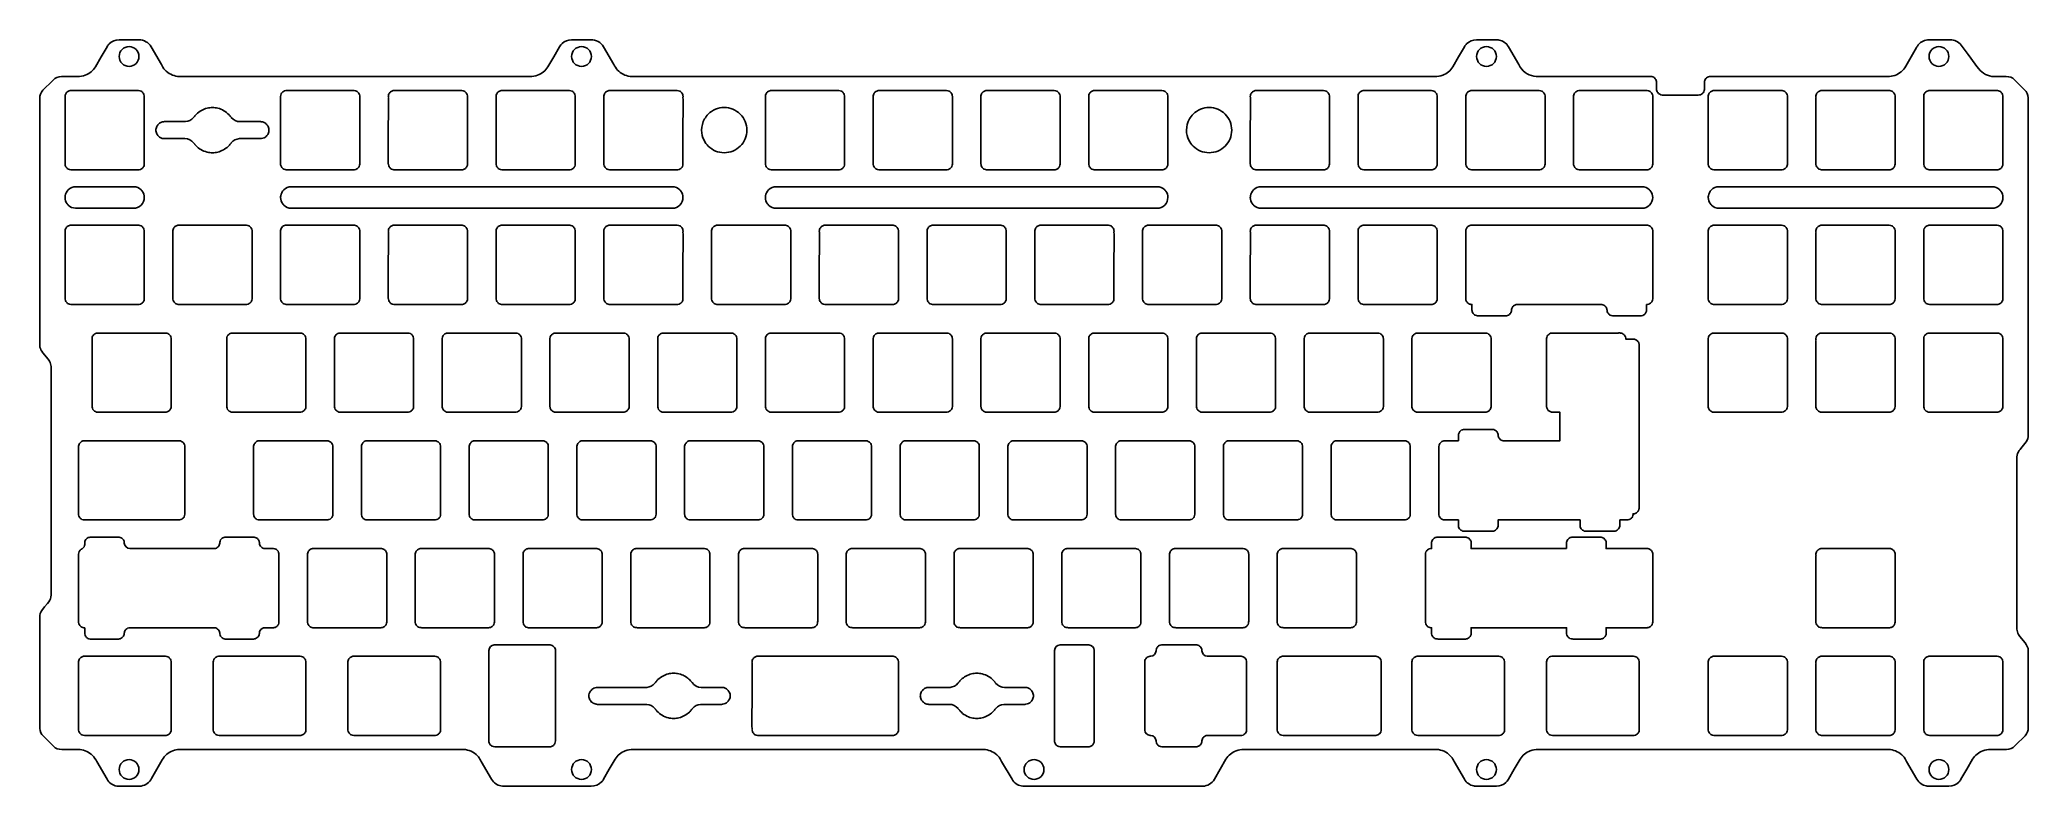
# Model space of a CAD drawing. Extents: x -176 to 176, y -66 to 66.
import ezdxf

# ---------------------------------------------------------------- set-up
doc = ezdxf.new("R2010")
doc.units = 0
doc.layers.get('0').update_dxf_attribs({"linetype": 'CONTINUOUS'})

msp = doc.modelspace()

# ---------------------------------------------------------------- linework, layer by layer
for points in [[(9.12, 59.48), (-8.91, 59.48), (-9.55, 59.48), (-14.89, 59.48), (-69.89, 59.48), (-70.49, 59.48), (-71.09, 59.48, -0.177446), (-73.41, 60.42, -0.086692), (-74.16, 61.38), (-74.28, 61.59), (-76.11, 64.76, 0.27452), (-78.36, 65.98), (-78.57, 65.98), (-81.77, 65.98, 0.183446), (-83.43, 65.33, 0.078864), (-83.89, 64.76), (-84.92, 62.98), (-85.94, 61.2, -0.167043), (-87.77, 59.71, -0.099317), (-89.13, 59.48), (-89.55, 59.48), (-94.89, 59.48), (-149.89, 59.48), (-150.49, 59.48), (-151.09, 59.48, -0.177436), (-153.41, 60.42, -0.086711), (-154.16, 61.38), (-154.28, 61.59), (-156.11, 64.76, 0.26185), (-158.23, 65.98), (-161.77, 65.98, 0.195862), (-163.51, 65.25, 0.066632), (-163.89, 64.76), (-164.92, 62.98), (-165.94, 61.2, -0.165017), (-167.74, 59.72, -0.101416), (-169.13, 59.48), (-170.54, 59.48), (-171.94, 59.48, 0.213516), (-173.44, 58.85), (-173.56, 58.74), (-175.23, 57.06, 0.204346), (-175.78, 55.6), (-175.78, 53.57), (-175.78, 51.54), (-175.78, 12.81, 0.007043), (-175.78, 11.91, 0.142826), (-175.43, 10.93), (-175.22, 10.66), (-174.31, 9.53, -0.049652), (-174.06, 9.16, -0.115543), (-173.78, 8.21, -0.005763), (-173.78, 7.75), (-173.78, -5.29), (-173.78, -18.34), (-173.78, -31.38, -0.004763), (-173.78, -32.2, -0.146894), (-174.2, -33.39), (-174.41, -33.66), (-174.92, -34.29), (-175.43, -34.92, 0.167298), (-175.78, -36.09), (-175.78, -37.89), (-175.78, -43.58), (-175.78, -49.27), (-175.78, -54.95, 0.004909), (-175.78, -55.77, 0.197319), (-175.15, -57.14), (-173.37, -58.93, 0.204435), (-171.9, -59.48), (-171.72, -59.48), (-170.34, -59.48), (-168.96, -59.48, -0.169797), (-166.72, -60.31, -0.097943), (-165.84, -61.38), (-165.72, -61.59), (-163.89, -64.76, 0.21785), (-162.17, -65.95, 0.050365), (-161.6, -65.98), (-158.15, -65.98, 0.240584), (-156.17, -64.85, 0.016519), (-156.02, -64.59), (-155.07, -62.96), (-154.14, -61.33, -0.178993), (-152.23, -59.7, -0.079633), (-151.13, -59.48, -0.004632), (-150.56, -59.48), (-134.34, -59.48), (-118.12, -59.48), (-101.89, -59.48), (-101.38, -59.48), (-100.87, -59.48, -0.19347), (-98.4, -60.61, -0.066786), (-97.84, -61.38), (-97.72, -61.59), (-95.89, -64.76, 0.210921), (-94.24, -65.93, 0.057204), (-93.7, -65.98), (-91.16, -65.98), (-88.62, -65.98), (-78.31, -65.98, 0.205866), (-76.47, -65.23, 0.063297), (-76.11, -64.76), (-75.09, -62.98), (-74.06, -61.2, -0.165034), (-72.26, -59.72, -0.101347), (-70.87, -59.48), (-70.45, -59.48), (-65.11, -59.48), (-10.11, -59.48), (-9.51, -59.48), (-8.91, -59.48, -0.177421), (-6.6, -60.42, -0.086703), (-5.84, -61.38), (-5.72, -61.59), (-3.89, -64.76, 0.210923), (-2.24, -65.93, 0.057597), (-1.69, -65.98), (1.23, -65.98), (10.53, -65.98), (19.84, -65.98), (29.13, -65.98), (29.85, -65.98, 0.252926), (31.89, -64.76), (32.91, -62.98), (33.94, -61.2, -0.16524), (35.74, -59.71, -0.09827), (37.1, -59.48), (40.23, -59.48), (70.15, -59.48, -0.006371), (71.17, -59.48, -0.190595), (73.6, -60.61, -0.067023), (74.16, -61.38), (74.28, -61.59), (76.11, -64.76, 0.210938), (77.76, -65.93, 0.059548), (78.36, -65.98), (78.57, -65.98), (81.77, -65.98, 0.183442), (83.43, -65.33, 0.078834), (83.89, -64.76), (84.92, -62.98), (85.94, -61.2, -0.165043), (87.74, -59.72, -0.101321), (89.13, -59.48), (89.55, -59.48), (94.89, -59.48), (149.89, -59.48), (150.49, -59.48), (151.09, -59.48, -0.177467), (153.41, -60.42, -0.086734), (154.16, -61.38), (154.28, -61.59), (156.11, -64.76, 0.210937), (157.76, -65.93, 0.059577), (158.36, -65.98), (158.57, -65.98), (161.77, -65.98, 0.19585), (163.51, -65.25, 0.066646), (163.89, -64.76), (164.92, -62.98), (165.94, -61.2, -0.167056), (167.77, -59.71, -0.099456), (169.13, -59.48), (170.54, -59.48), (171.94, -59.48, 0.21354), (173.44, -58.85), (173.56, -58.74), (175.23, -57.06, 0.203566), (175.78, -55.61), (175.78, -54.4), (175.78, -42.52, 0.008338), (175.78, -41.91, 0.142898), (175.42, -40.92), (175.22, -40.66), (174.31, -39.53, -0.049571), (174.06, -39.16, -0.115576), (173.78, -38.2, -0.005557), (173.78, -37.61), (173.78, -35.24), (173.78, -8.56, -0.00773), (173.79, -7.76, -0.143008), (174.2, -6.61, -0.005862), (174.47, -6.27), (174.95, -5.68), (175.42, -5.08, 0.168955), (175.78, -3.88), (175.78, -3.44), (175.78, 54.48), (175.78, 55.72, 0.203104), (175.15, 57.14), (173.36, 58.93, 0.204803), (171.9, 59.48), (170.81, 59.48), (169.72, 59.48, -0.21787), (167.03, 60.84), (166.71, 61.27), (166.39, 61.69), (165.15, 63.37), (163.91, 65.05, 0.225398), (161.99, 65.98), (158.23, 65.98, 0.026726), (157.99, 65.97, 0.220043), (156.18, 64.88, 0.01991), (156.01, 64.59), (155.07, 62.96), (154.13, 61.33, -0.182035), (152.18, 59.69, -0.092715), (150.91, 59.48), (148.01, 59.48), (138.7, 59.48), (129.38, 59.48), (120.07, 59.48), (119.45, 59.48, 0.209306), (118.76, 59.11, 0.184027), (118.55, 58.47), (118.55, 57.84), (118.55, 57.21, -0.198804), (118.17, 56.47, -0.191345), (117.45, 56.21), (117.37, 56.21), (111.41, 56.21, -0.007051), (111.06, 56.21, -0.215795), (110.28, 56.64, -0.177693), (110.06, 57.32), (110.06, 57.95), (110.06, 58.58, 0.19827), (109.72, 59.24, 0.193055), (109.06, 59.48), (107.19, 59.48), (89.73, 59.48, -0.00882), (88.79, 59.49, -0.238281), (85.97, 61.16, -0.009116), (85.72, 61.59), (83.89, 64.76, 0.210933), (82.24, 65.93, 0.059573), (81.64, 65.98), (81.43, 65.98), (78.23, 65.98, 0.195817), (76.49, 65.25, 0.066681), (76.11, 64.76), (75.08, 62.98), (74.06, 61.2, -0.165044), (72.26, 59.72, -0.101316), (70.87, 59.48), (70.45, 59.48), (65.11, 59.48), (46.78, 59.48), (28.44, 59.48), (10.11, 59.48), (8.97, 59.48)], [(-171.31, 44.01), (-171.31, 55.63), (-171.31, 55.91), (-171.31, 55.96, 0.007721), (-171.31, 55.97, -0.123995), (-171.2, 56.43, -0.136649), (-170.81, 56.85, -0.108238), (-170.4, 57, -0.031392), (-170.28, 57.01, 0.003362), (-170.16, 57.01), (-169.66, 57.01), (-169.16, 57.01), (-163.9, 57.01), (-161.27, 57.01), (-158.64, 57.01, -0.002503), (-158.3, 57, -0.114679), (-157.88, 56.9, -0.136682), (-157.46, 56.51, -0.10827), (-157.31, 56.1, -0.032009), (-157.3, 55.98, 0.003552), (-157.31, 55.86), (-157.3, 55.36), (-157.3, 54.86), (-157.31, 49.6), (-157.31, 46.97), (-157.31, 44.34, 0.005749), (-157.3, 44.15, -0.017886), (-157.31, 43.96, -0.100315), (-157.41, 43.59, -0.136686), (-157.8, 43.16, -0.108219), (-158.21, 43.01, -0.031888), (-158.33, 43.01, 0.003426), (-158.45, 43.01), (-158.95, 43.01), (-159.45, 43.01), (-164.71, 43.01), (-167.34, 43.01), (-169.97, 43.01, -0.002505), (-170.31, 43.01, -0.114801), (-170.73, 43.11, -0.135983), (-171.15, 43.5, -0.070914), (-171.27, 43.77, -0.066421), (-171.31, 44.01)], [(-133.21, 44.01), (-133.21, 55.63), (-133.21, 55.91), (-133.21, 55.96, 0.007721), (-133.21, 55.97, -0.123996), (-133.1, 56.43, -0.136649), (-132.71, 56.85, -0.108238), (-132.3, 57, -0.031392), (-132.18, 57.01, 0.003362), (-132.06, 57.01), (-131.56, 57.01), (-131.06, 57.01), (-125.8, 57.01), (-123.17, 57.01), (-120.54, 57.01, -0.002526), (-120.2, 57, -0.114684), (-119.78, 56.9, -0.136709), (-119.36, 56.51, -0.108195), (-119.21, 56.1, -0.031369), (-119.2, 55.98, 0.003425), (-119.21, 55.86), (-119.2, 55.36), (-119.2, 54.86), (-119.21, 49.6), (-119.21, 46.97), (-119.21, 44.34, -0.002594), (-119.21, 44, -0.114687), (-119.31, 43.59, -0.136675), (-119.7, 43.16, -0.108232), (-120.11, 43.01, -0.03189), (-120.23, 43.01, 0.003365), (-120.35, 43.01), (-120.85, 43.01), (-121.35, 43.01), (-126.61, 43.01), (-129.24, 43.01), (-131.87, 43.01, -0.002505), (-132.21, 43.01, -0.114788), (-132.63, 43.11, -0.135983), (-133.05, 43.5, -0.070914), (-133.17, 43.77, -0.066674), (-133.21, 44.01)], [(-113.16, 57.01), (-101.54, 57.01), (-101.25, 57.01), (-101.2, 57.01, 0.006445), (-101.19, 57.01, -0.123869), (-100.73, 56.9, -0.136669), (-100.31, 56.51, -0.108222), (-100.16, 56.1, -0.031503), (-100.15, 55.98, 0.003299), (-100.16, 55.86), (-100.15, 55.36), (-100.15, 54.86), (-100.16, 49.6), (-100.16, 46.97), (-100.16, 44.34, -0.002593), (-100.16, 44, -0.114672), (-100.26, 43.59, -0.136628), (-100.65, 43.16, -0.108232), (-101.06, 43.01, -0.013807), (-101.11, 43.01, -0.017268), (-101.2, 43.01, 0.004216), (-101.3, 43.01), (-101.8, 43.01), (-102.3, 43.01), (-107.56, 43.01), (-110.19, 43.01), (-112.82, 43.01, -0.002549), (-113.16, 43.01, -0.114638), (-113.58, 43.11, -0.13664), (-114, 43.5, -0.108215), (-114.15, 43.91, -0.0315), (-114.16, 44.03, 0.003298), (-114.16, 44.15), (-114.16, 44.65), (-114.16, 45.15), (-114.16, 50.41), (-114.15, 53.04), (-114.15, 55.67, 0.005587), (-114.16, 55.86, -0.017959), (-114.15, 56.06, -0.10044), (-114.05, 56.43, -0.135893), (-113.66, 56.85, -0.070748), (-113.4, 56.97, -0.066603), (-113.16, 57.01)], [(-94.11, 57.01), (-82.49, 57.01), (-82.2, 57.01), (-82.15, 57.01, 0.006445), (-82.14, 57.01, -0.123869), (-81.68, 56.9, -0.136669), (-81.26, 56.51, -0.108222), (-81.11, 56.1, -0.031503), (-81.1, 55.98, 0.003426), (-81.11, 55.86), (-81.1, 55.36), (-81.1, 54.86), (-81.11, 49.6), (-81.11, 46.97), (-81.11, 44.34, -0.002548), (-81.11, 44, -0.114629), (-81.21, 43.59, -0.136647), (-81.6, 43.16, -0.10823), (-82.01, 43.01, -0.031313), (-82.13, 43.01, 0.003682), (-82.25, 43.01), (-82.75, 43.01), (-83.25, 43.01), (-88.51, 43.01), (-91.14, 43.01), (-93.77, 43.01, -0.002528), (-94.11, 43.01, -0.114649), (-94.53, 43.11, -0.13665), (-94.95, 43.5, -0.108214), (-95.1, 43.91, -0.031498), (-95.11, 44.03, 0.003426), (-95.11, 44.15), (-95.11, 44.65), (-95.11, 45.15), (-95.11, 50.41), (-95.1, 53.04), (-95.1, 55.67, 0.005587), (-95.11, 55.86, -0.018039), (-95.1, 56.06, -0.100441), (-95, 56.43, -0.135912), (-94.61, 56.85, -0.070769), (-94.35, 56.97, -0.066603), (-94.11, 57.01)], [(-75.06, 57.01), (-63.44, 57.01), (-63.15, 57.01), (-63.1, 57.01, 0.007186), (-63.1, 57.01, -0.124103), (-62.63, 56.9, -0.136676), (-62.21, 56.51, -0.108196), (-62.06, 56.1, -0.031437), (-62.05, 55.98, 0.003299), (-62.06, 55.86), (-62.05, 55.36), (-62.05, 54.86), (-62.06, 49.6), (-62.06, 46.97), (-62.06, 44.34, -0.002548), (-62.06, 44, -0.114703), (-62.16, 43.59, -0.136637), (-62.55, 43.16, -0.108213), (-62.96, 43.01, -0.031314), (-63.08, 43.01, 0.0033), (-63.2, 43.01), (-63.7, 43.01), (-64.2, 43.01), (-69.46, 43.01), (-72.09, 43.01), (-74.72, 43.01, -0.002593), (-75.06, 43.01, -0.114665), (-75.48, 43.11, -0.136633), (-75.9, 43.5, -0.108165), (-76.05, 43.91, -0.023161), (-76.05, 43.98, -0.006093), (-76.05, 44.05), (-76.05, 44.15), (-76.06, 44.65), (-76.06, 45.15), (-76.05, 50.41), (-76.05, 53.04), (-76.05, 55.67), (-76.05, 55.82, 0.004334), (-76.06, 55.94, -0.017335), (-76.05, 56.06, -0.100509), (-75.95, 56.43, -0.135895), (-75.56, 56.85, -0.070704), (-75.3, 56.97, -0.066545), (-75.06, 57.01)], [(-46.48, 57.01), (-34.86, 57.01), (-34.58, 57.01), (-34.53, 57.01, 0.005845), (-34.52, 57.01, -0.123958), (-34.06, 56.9, -0.136637), (-33.63, 56.51, -0.108263), (-33.49, 56.1, -0.031511), (-33.48, 55.98, 0.003363), (-33.48, 55.86), (-33.48, 55.36), (-33.48, 54.86), (-33.48, 49.6), (-33.48, 46.97), (-33.48, 44.34, -0.002526), (-33.48, 44, -0.11467), (-33.58, 43.59, -0.136684), (-33.97, 43.16, -0.108221), (-34.38, 43.01, -0.031381), (-34.5, 43.01, 0.00368), (-34.62, 43.01), (-35.12, 43.01), (-35.62, 43.01), (-40.88, 43.01), (-43.52, 43.01), (-46.15, 43.01, -0.002593), (-46.49, 43.01, -0.114657), (-46.9, 43.11, -0.136621), (-47.33, 43.5, -0.108179), (-47.47, 43.91, -0.031449), (-47.48, 44.03, 0.003363), (-47.48, 44.15), (-47.48, 44.65), (-47.48, 45.15), (-47.48, 50.41), (-47.48, 53.04), (-47.48, 55.67), (-47.48, 55.82, 0.004524), (-47.48, 55.94, -0.017395), (-47.48, 56.06, -0.100459), (-47.38, 56.43, -0.135873), (-46.99, 56.85, -0.070715), (-46.72, 56.97, -0.066546), (-46.48, 57.01)], [(-27.43, 57.01), (-15.81, 57.01), (-15.53, 57.01), (-15.48, 57.01, 0.006432), (-15.47, 57.01, -0.123818), (-15.01, 56.9, -0.136638), (-14.58, 56.51, -0.108263), (-14.44, 56.1, -0.031512), (-14.43, 55.98, 0.003395), (-14.43, 55.86), (-14.43, 55.36), (-14.43, 54.86), (-14.43, 49.6), (-14.43, 46.97), (-14.43, 44.34, -0.002549), (-14.43, 44, -0.114684), (-14.53, 43.59, -0.136682), (-14.92, 43.16, -0.108224), (-15.33, 43.01, -0.03138), (-15.45, 43.01, 0.003363), (-15.57, 43.01), (-16.07, 43.01), (-16.57, 43.01), (-21.83, 43.01), (-24.47, 43.01), (-27.1, 43.01, -0.002616), (-27.44, 43.01, -0.114631), (-27.85, 43.11, -0.136664), (-28.28, 43.5, -0.108232), (-28.42, 43.91, -0.03147), (-28.43, 44.03, 0.003362), (-28.43, 44.15), (-28.43, 44.65), (-28.43, 45.15), (-28.43, 50.41), (-28.43, 53.04), (-28.43, 55.67), (-28.43, 55.82, 0.004525), (-28.43, 55.94, -0.017365), (-28.43, 56.06, -0.100454), (-28.33, 56.43, -0.135995), (-27.94, 56.85, -0.07085), (-27.67, 56.97, -0.066603), (-27.43, 57.01)], [(-8.38, 57.01), (3.24, 57.01), (3.52, 57.01), (3.57, 57.01, 0.005848), (3.58, 57.01, -0.123955), (4.04, 56.9, -0.136639), (4.47, 56.51, -0.108261), (4.61, 56.1, -0.031527), (4.62, 55.98, 0.003403), (4.62, 55.86), (4.62, 55.36), (4.62, 54.86), (4.62, 49.6), (4.62, 46.97), (4.62, 44.34, -0.002549), (4.62, 44, -0.114682), (4.52, 43.59, -0.136678), (4.13, 43.16, -0.108225), (3.72, 43.01, -0.03138), (3.6, 43.01, 0.00368), (3.48, 43.01), (2.98, 43.01), (2.48, 43.01), (-2.78, 43.01), (-5.42, 43.01), (-8.05, 43.01, -0.002593), (-8.39, 43.01, -0.114656), (-8.8, 43.11, -0.136621), (-9.23, 43.5, -0.108175), (-9.37, 43.91, -0.031449), (-9.38, 44.03, 0.003347), (-9.38, 44.15), (-9.38, 44.65), (-9.38, 45.15), (-9.38, 50.41), (-9.38, 53.04), (-9.38, 55.67), (-9.38, 55.82, 0.004508), (-9.38, 55.94, -0.017315), (-9.38, 56.06, -0.100473), (-9.28, 56.43, -0.135879), (-8.89, 56.85, -0.070713), (-8.62, 56.97, -0.066546), (-8.38, 57.01)], [(10.67, 57.01), (22.29, 57.01), (22.57, 57.01), (22.62, 57.01, 0.005845), (22.63, 57.01, -0.123955), (23.09, 56.9, -0.136642), (23.52, 56.51, -0.108263), (23.66, 56.1, -0.031479), (23.67, 55.98, 0.003427), (23.67, 55.86), (23.67, 55.36), (23.67, 54.86), (23.67, 49.6), (23.67, 46.97), (23.67, 44.34, -0.002537), (23.67, 44, -0.114693), (23.57, 43.59, -0.136674), (23.18, 43.16, -0.108225), (22.77, 43.01, -0.031444), (22.65, 43.01, 0.00368), (22.53, 43.01), (22.03, 43.01), (21.53, 43.01), (16.27, 43.01), (13.63, 43.01), (11, 43.01, -0.002593), (10.66, 43.01, -0.114657), (10.25, 43.11, -0.136621), (9.82, 43.5, -0.108175), (9.68, 43.91, -0.031449), (9.67, 44.03, 0.003331), (9.67, 44.15), (9.67, 44.65), (9.67, 45.15), (9.67, 50.41), (9.67, 53.04), (9.67, 55.67), (9.67, 55.82, 0.004508), (9.67, 55.94, -0.017315), (9.67, 56.06, -0.100473), (9.77, 56.43, -0.135876), (10.16, 56.85, -0.070713), (10.43, 56.97, -0.066545), (10.67, 57.01)], [(39.24, 57.01), (50.86, 57.01), (51.15, 57.01), (51.2, 57.01, 0.006451), (51.21, 57.01, -0.123864), (51.67, 56.9, -0.136669), (52.09, 56.51, -0.108206), (52.24, 56.1, -0.031437), (52.25, 55.98, 0.003363), (52.24, 55.86), (52.25, 55.36), (52.25, 54.86), (52.24, 49.6), (52.24, 46.97), (52.24, 44.34, -0.00257), (52.24, 44, -0.114647), (52.14, 43.59, -0.136637), (51.75, 43.16, -0.108237), (51.34, 43.01, -0.031316), (51.22, 43.01, 0.00368), (51.1, 43.01), (50.6, 43.01), (50.1, 43.01), (44.84, 43.01), (42.21, 43.01), (39.58, 43.01, -0.002526), (39.24, 43.01, -0.114663), (38.82, 43.11, -0.136668), (38.4, 43.5, -0.108215), (38.25, 43.91, -0.0315), (38.24, 44.03, 0.003298), (38.24, 44.15), (38.24, 44.65), (38.24, 45.15), (38.24, 50.41), (38.25, 53.04), (38.25, 55.67), (38.25, 55.82, 0.004524), (38.24, 55.94, -0.017331), (38.25, 56.06, -0.100422), (38.35, 56.43, -0.135911), (38.74, 56.85, -0.07076), (39, 56.97, -0.066608), (39.24, 57.01)], [(58.29, 57.01), (69.91, 57.01), (70.2, 57.01), (70.25, 57.01, 0.006445), (70.26, 57.01, -0.123882), (70.72, 56.9, -0.136651), (71.14, 56.51, -0.108222), (71.29, 56.1, -0.031503), (71.3, 55.98, 0.003299), (71.29, 55.86), (71.3, 55.36), (71.3, 54.86), (71.29, 49.6), (71.29, 46.97), (71.29, 44.34, -0.002548), (71.29, 44, -0.11467), (71.19, 43.59, -0.136647), (70.8, 43.16, -0.10823), (70.39, 43.01, -0.013807), (70.34, 43.01, -0.017268), (70.25, 43.01, 0.004219), (70.15, 43.01), (69.65, 43.01), (69.15, 43.01), (63.89, 43.01), (61.26, 43.01), (58.63, 43.01, -0.002526), (58.29, 43.01, -0.114641), (57.87, 43.11, -0.136667), (57.45, 43.5, -0.108215), (57.3, 43.91, -0.0315), (57.29, 44.03, 0.003362), (57.29, 44.15), (57.29, 44.65), (57.29, 45.15), (57.29, 50.41), (57.3, 53.04), (57.3, 55.67), (57.3, 55.82, 0.004524), (57.29, 55.94, -0.017395), (57.3, 56.06, -0.100422), (57.4, 56.43, -0.135921), (57.79, 56.85, -0.070759), (58.05, 56.97, -0.066608), (58.29, 57.01)], [(77.36, 57.01), (88.98, 57.01), (89.26, 57.01), (89.31, 57.01, 0.007171), (89.32, 57.01, -0.124094), (89.78, 56.9, -0.136665), (90.21, 56.51, -0.108196), (90.35, 56.1, -0.031373), (90.36, 55.98, 0.003299), (90.36, 55.86), (90.36, 55.36), (90.36, 54.86), (90.36, 49.6), (90.36, 46.97), (90.36, 44.34, -0.002548), (90.35, 44, -0.114666), (90.25, 43.59, -0.136626), (89.86, 43.16, -0.10822), (89.46, 43.01, -0.031311), (89.33, 43.01, 0.003299), (89.21, 43.01), (88.71, 43.01), (88.21, 43.01), (82.95, 43.01), (80.32, 43.01), (77.69, 43.01, -0.002593), (77.35, 43.01, -0.114655), (76.94, 43.11, -0.136663), (76.51, 43.5, -0.108131), (76.36, 43.91, -0.031503), (76.36, 44.03, 0.003298), (76.36, 44.15), (76.36, 44.65), (76.36, 45.15), (76.36, 50.41), (76.36, 53.04), (76.36, 55.67), (76.36, 55.82, 0.004589), (76.36, 55.94, -0.017335), (76.36, 56.06, -0.100469), (76.46, 56.43, -0.135895), (76.85, 56.85, -0.070704), (77.12, 56.97, -0.066545), (77.36, 57.01)], [(95.4, 44.01), (95.4, 55.63), (95.4, 55.91), (95.4, 55.96, -0.000949), (95.4, 56.01, -0.01202), (95.4, 56.06, -0.100335), (95.5, 56.43, -0.1367), (95.89, 56.85, -0.108207), (96.3, 57, -0.031952), (96.42, 57.01, 0.003489), (96.54, 57.01), (97.04, 57.01), (97.54, 57.01), (102.8, 57.01), (105.43, 57.01), (108.07, 57.01, -0.002503), (108.41, 57, -0.114698), (108.82, 56.9, -0.136623), (109.25, 56.51, -0.108193), (109.39, 56.1, -0.031499), (109.4, 55.98, 0.003426), (109.4, 55.86), (109.4, 55.36), (109.4, 54.86), (109.4, 49.6), (109.4, 46.97), (109.4, 44.34, -0.002504), (109.4, 44, -0.11471), (109.3, 43.59, -0.136666), (108.9, 43.16, -0.108187), (108.5, 43.01, -0.031256), (108.38, 43.01, 0.003235), (108.26, 43.01), (107.76, 43.01), (107.26, 43.01), (101.99, 43.01), (99.36, 43.01), (96.73, 43.01, -0.002504), (96.39, 43.01, -0.114812), (95.98, 43.11, -0.135981), (95.55, 43.5, -0.070856), (95.43, 43.77, -0.06655), (95.4, 44.01)], [(120.21, 57.01), (131.83, 57.01), (132.11, 57.01), (132.16, 57.01, -0.000632), (132.21, 57.01, -0.011856), (132.26, 57.01, -0.100283), (132.63, 56.9, -0.136667), (133.06, 56.51, -0.108325), (133.2, 56.1, -0.031504), (133.21, 55.98, 0.003298), (133.21, 55.86), (133.21, 55.36), (133.21, 54.86), (133.21, 49.6), (133.21, 46.97), (133.21, 44.34, 0.005588), (133.21, 44.15, -0.0182), (133.21, 43.96, -0.100315), (133.1, 43.59, -0.136717), (132.71, 43.16, -0.108219), (132.3, 43.01, -0.023273), (132.23, 43.01, -0.005882), (132.16, 43.01), (132.06, 43.01), (131.56, 43.01), (131.06, 43.01), (125.8, 43.01), (123.17, 43.01), (120.54, 43.01, -0.002593), (120.2, 43.01, -0.114719), (119.79, 43.11, -0.136658), (119.36, 43.5, -0.108188), (119.21, 43.91, -0.023376), (119.21, 43.98, -0.006094), (119.21, 44.05), (119.21, 44.15), (119.21, 44.65), (119.21, 45.15), (119.21, 50.41), (119.21, 53.04), (119.21, 55.67), (119.21, 55.82, 0.004589), (119.21, 55.94, -0.017463), (119.21, 56.06, -0.10047), (119.31, 56.43, -0.135883), (119.7, 56.85, -0.070706), (119.97, 56.97, -0.066545), (120.21, 57.01)], [(139.26, 57.01), (145.07, 57.01), (150.88, 57.01), (151.02, 57.01), (151.16, 57.01), (151.19, 57.01), (151.21, 57.01, -0.001012), (151.26, 57.01, -0.012018), (151.31, 57.01, -0.100239), (151.68, 56.9, -0.136648), (152.11, 56.51, -0.1082), (152.25, 56.1, -0.032013), (152.26, 55.98, 0.003552), (152.26, 55.86), (152.26, 55.36), (152.26, 54.86), (152.26, 49.6), (152.26, 46.97), (152.26, 44.34, -0.002504), (152.25, 44, -0.114592), (152.15, 43.59, -0.136673), (151.76, 43.16, -0.108233), (151.35, 43.01, -0.031392), (151.23, 43.01, 0.003688), (151.11, 43.01), (150.61, 43.01), (150.11, 43.01), (144.85, 43.01), (142.22, 43.01), (139.59, 43.01, -0.00257), (139.25, 43.01, -0.114721), (138.84, 43.11, -0.136683), (138.41, 43.5, -0.108199), (138.26, 43.91, -0.031255), (138.26, 44.03, 0.003299), (138.26, 44.15), (138.26, 44.65), (138.26, 45.15), (138.26, 50.41), (138.26, 53.04), (138.26, 55.67, 0.005747), (138.26, 55.86, -0.018198), (138.26, 56.06, -0.100478), (138.36, 56.43, -0.135885), (138.75, 56.85, -0.070701), (139.02, 56.97, -0.066556), (139.26, 57.01)], [(158.31, 57.01), (169.93, 57.01), (170.21, 57.01), (170.26, 57.01, -0.00079), (170.31, 57.01, -0.012014), (170.36, 57.01, -0.100351), (170.73, 56.9, -0.136616), (171.16, 56.51, -0.108252), (171.3, 56.1, -0.031504), (171.31, 55.98, 0.003299), (171.31, 55.86), (171.31, 55.36), (171.31, 54.86), (171.31, 49.6), (171.31, 46.97), (171.31, 44.34, -0.001728), (171.31, 44, -0.115542), (171.2, 43.59, -0.136635), (170.81, 43.16, -0.108179), (170.4, 43.01, -0.03137), (170.28, 43.01, 0.003362), (170.16, 43.01), (169.66, 43.01), (169.16, 43.01), (163.9, 43.01), (161.27, 43.01), (158.64, 43.01, 0.005627), (158.45, 43, -0.017923), (158.26, 43.01, -0.100285), (157.89, 43.11, -0.136617), (157.46, 43.5, -0.108261), (157.31, 43.91, -0.031249), (157.31, 44.03, 0.003298), (157.31, 44.15), (157.31, 44.65), (157.31, 45.15), (157.31, 50.41), (157.31, 53.04), (157.31, 55.67, 0.005748), (157.31, 55.86, -0.017883), (157.31, 56.06, -0.100476), (157.41, 56.43, -0.136055), (157.8, 56.85, -0.070787), (158.07, 56.97, -0.066634), (158.31, 57.01)], [(-153.76, 51.51), (-152.2, 51.51), (-150.65, 51.51, -0.000844), (-150.3, 51.51, 0.002209), (-150.13, 51.51, 0.009797), (-150.01, 51.51, 0.206247), (-148.59, 52.23, 0.004298), (-148.58, 52.25, 0.008096), (-148.5, 52.34, -0.00137), (-148.43, 52.43, -0.034567), (-148.09, 52.82, -0.134746), (-146.19, 53.89, -0.060066), (-145.26, 54.01, -0.060048), (-144.32, 53.89, -0.145438), (-142.31, 52.71, -0.014857), (-142.15, 52.53, -0.008254), (-142.08, 52.43, -0.001006), (-142.01, 52.34, 0.008817), (-141.93, 52.25, 0.226814), (-140.37, 51.51, -0.001551), (-140.04, 51.51), (-139.86, 51.51), (-139.69, 51.51), (-138.48, 51.51), (-137.27, 51.51, 0.001038), (-136.93, 51.51, -0.002297), (-136.76, 51.51, -0.007912), (-136.68, 51.5, -0.100733), (-136.12, 51.35, -0.078411), (-135.71, 51.05, -0.078613), (-135.41, 50.64, -0.061123), (-135.29, 50.3, -0.054107), (-135.26, 50.01, -0.054098), (-135.29, 49.72, -0.061106), (-135.41, 49.37, -0.078595), (-135.71, 48.96, -0.078691), (-136.12, 48.66, -0.086382), (-136.61, 48.51, -0.015081), (-136.68, 48.51, -0.008738), (-136.76, 48.51, -0.001502), (-136.93, 48.51, 0.00053), (-137.1, 48.51), (-137.27, 48.51), (-137.45, 48.51), (-138.65, 48.51), (-139.86, 48.51, -0.000888), (-140.21, 48.51, 0.002121), (-140.38, 48.51, 0.010184), (-140.5, 48.5, 0.206229), (-141.92, 47.79, 0.003374), (-141.93, 47.77, 0.008094), (-142.01, 47.67, -0.001536), (-142.08, 47.58, -0.038694), (-142.47, 47.14, -0.130388), (-144.32, 46.12, -0.060072), (-145.26, 46.01, -0.060043), (-146.19, 46.12, -0.145427), (-148.2, 47.31, -0.014737), (-148.36, 47.49, -0.008294), (-148.43, 47.58, -0.001182), (-148.5, 47.67, 0.008737), (-148.58, 47.77, 0.226628), (-150.14, 48.51, -0.001486), (-150.47, 48.51), (-150.65, 48.51), (-150.82, 48.51), (-152.03, 48.51), (-153.24, 48.51, 0.000972), (-153.58, 48.51, -0.002562), (-153.76, 48.51, -0.007908), (-153.83, 48.51, -0.100854), (-154.39, 48.66, -0.078398), (-154.8, 48.96, -0.078613), (-155.1, 49.37, -0.061019), (-155.22, 49.72, -0.054107), (-155.26, 50.01, -0.054), (-155.22, 50.3, -0.061101), (-155.1, 50.64, -0.078534), (-154.8, 51.05, -0.078751), (-154.39, 51.35, -0.113044), (-153.76, 51.51)], [(-58.77, 50.01, -0.127371), (-58.25, 51.98, -0.067499), (-57.6, 52.83, -0.198542), (-54.77, 54.01, -0.198469), (-51.94, 52.83, -0.098257), (-51.07, 51.54, -0.098303), (-50.77, 50.01, -0.198708), (-51.94, 47.18, -0.098293), (-53.24, 46.31, -0.098236), (-54.77, 46.01, -0.198532), (-57.6, 47.18, -0.079377), (-58.34, 48.21, -0.115249), (-58.77, 50.01)], [(26.96, 50.01, -0.127368), (27.48, 51.98, -0.067496), (28.13, 52.83, -0.198544), (30.96, 54.01, -0.19847), (33.79, 52.83, -0.198698), (34.96, 50.01, -0.198708), (33.79, 47.18, -0.098293), (32.49, 46.31, -0.09824), (30.96, 46.01, -0.198531), (28.13, 47.18, -0.079379), (27.39, 48.21, -0.115245), (26.96, 50.01)], [(-159.21, 36.2), (-164.02, 36.2), (-168.84, 36.2), (-169.04, 36.2), (-169.24, 36.2), (-169.32, 36.2, -0.00599), (-169.44, 36.2, -0.191575), (-170.75, 36.76, -0.037565), (-170.93, 36.97, -0.158715), (-171.31, 38.1, -0.037475), (-171.28, 38.38, -0.158671), (-170.75, 39.44, -0.200307), (-169.39, 40, 0.001579), (-169.16, 40), (-166.81, 40), (-164.47, 40), (-159.77, 40), (-159.57, 40), (-159.37, 40), (-159.33, 40), (-159.29, 40, -0.00633), (-159.17, 40, -0.19143), (-157.86, 39.44, -0.037559), (-157.68, 39.23, -0.158693), (-157.31, 38.1, -0.198508), (-157.86, 36.76, -0.198941), (-159.21, 36.2)], [(-63.96, 36.2), (-96.94, 36.2), (-113.44, 36.2), (-129.93, 36.2), (-130.47, 36.2), (-130.73, 36.2), (-131, 36.2, 0.000836), (-131.29, 36.2, -0.197966), (-132.65, 36.76, -0.037586), (-132.83, 36.97, -0.158693), (-133.21, 38.1, -0.037584), (-133.18, 38.38, -0.158721), (-132.65, 39.44, -0.200011), (-131.29, 40, 0.00144), (-131, 40), (-130.85, 40), (-130.69, 40), (-127.79, 40), (-124.89, 40), (-95.11, 40), (-80.22, 40), (-65.33, 40), (-64.8, 40), (-64.53, 40), (-64.26, 40, 0.000868), (-63.97, 40, -0.197963), (-62.61, 39.44, -0.037519), (-62.43, 39.23, -0.158703), (-62.06, 38.1, -0.198513), (-62.61, 36.76, -0.19893), (-63.96, 36.2)], [(21.77, 36.2), (-11.22, 36.2), (-27.71, 36.2), (-44.21, 36.2), (-44.74, 36.2), (-45.01, 36.2), (-45.27, 36.2, 0.000836), (-45.57, 36.2, -0.197958), (-46.92, 36.76, -0.03754), (-47.11, 36.97, -0.158727), (-47.48, 38.1, -0.037502), (-47.46, 38.38, -0.158684), (-46.92, 39.44, -0.199971), (-45.57, 40, 0.001437), (-45.27, 40), (-45.12, 40), (-44.97, 40), (-42.07, 40), (-39.17, 40), (-9.39, 40), (5.51, 40), (20.4, 40), (20.93, 40), (21.2, 40), (21.46, 40, 0.002315), (21.74, 40, -0.199655), (23.11, 39.44, -0.03754), (23.3, 39.23, -0.158706), (23.67, 38.1, -0.19852), (23.11, 36.76, -0.198925), (21.77, 36.2)], [(107.5, 36.2), (74.51, 36.2), (58.01, 36.2), (41.52, 36.2), (40.98, 36.2), (40.72, 36.2), (40.45, 36.2, 0.002568), (40.17, 36.2, -0.199696), (38.8, 36.76, -0.037463), (38.62, 36.97, -0.158691), (38.24, 38.1, -0.037506), (38.27, 38.38, -0.158686), (38.8, 39.44, -0.200043), (40.16, 40, 0.001622), (40.45, 40), (40.76, 40), (43.66, 40), (46.56, 40), (76.34, 40), (91.23, 40), (106.12, 40), (106.66, 40), (106.93, 40), (107.19, 40, 0.002315), (107.47, 40, -0.199657), (108.84, 39.44, -0.037578), (109.02, 39.23, -0.158715), (109.4, 38.1, -0.198518), (108.84, 36.76, -0.198927), (107.5, 36.2)], [(169.41, 36.2), (145.75, 36.2), (122.09, 36.2), (121.71, 36.2), (121.33, 36.2, 0.002594), (121.14, 36.2, -0.200088), (119.76, 36.76, -0.037484), (119.58, 36.97, -0.158697), (119.21, 38.1, -0.037479), (119.23, 38.38, -0.158668), (119.76, 39.44, -0.191666), (121.06, 40, -0.007348), (121.22, 40), (121.27, 40), (121.33, 40), (121.55, 40), (133.26, 40), (144.98, 40), (156.7, 40), (168.42, 40), (168.81, 40), (169.19, 40), (169.3, 40, -0.003267), (169.42, 40, -0.194684), (170.75, 39.44, -0.0376), (170.93, 39.23, -0.158689), (171.31, 38.1, -0.198568), (170.75, 36.76, -0.198918), (169.41, 36.2)], [(-170.31, 33.19), (-164.5, 33.19), (-158.69, 33.19), (-158.4, 33.19), (-158.38, 33.19), (-158.35, 33.19, -0.001012), (-158.3, 33.19, -0.012018), (-158.26, 33.19, -0.100253), (-157.88, 33.09, -0.136662), (-157.46, 32.7, -0.10826), (-157.31, 32.29, -0.032275), (-157.3, 32.17, 0.003554), (-157.31, 32.05), (-157.3, 31.55), (-157.3, 31.05), (-157.31, 25.79), (-157.31, 23.16), (-157.31, 20.53, -0.002593), (-157.31, 20.19, -0.11474), (-157.41, 19.77, -0.136672), (-157.8, 19.35, -0.108273), (-158.21, 19.2, -0.014448), (-158.26, 19.19, -0.012661), (-158.3, 19.19, -0.001343), (-158.35, 19.19), (-158.45, 19.19), (-158.95, 19.19), (-159.45, 19.19), (-164.71, 19.19), (-167.34, 19.19), (-169.97, 19.19, -0.002604), (-170.31, 19.2, -0.114616), (-170.73, 19.3, -0.136668), (-171.15, 19.69, -0.108203), (-171.3, 20.1, -0.031504), (-171.31, 20.22, 0.003299), (-171.31, 20.34), (-171.31, 20.84), (-171.31, 21.34), (-171.31, 26.6), (-171.3, 29.23), (-171.3, 31.86, 0.005748), (-171.31, 32.05, -0.017883), (-171.3, 32.24, -0.100466), (-171.2, 32.61, -0.135941), (-170.81, 33.04, -0.070752), (-170.55, 33.16, -0.066611), (-170.31, 33.19)], [(-151.26, 33.19), (-145.45, 33.19), (-139.64, 33.19), (-139.35, 33.19), (-139.33, 33.19), (-139.3, 33.19, -0.001012), (-139.25, 33.19, -0.012018), (-139.21, 33.19, -0.100253), (-138.83, 33.09, -0.136662), (-138.41, 32.7, -0.108191), (-138.26, 32.29, -0.031511), (-138.25, 32.17, 0.0033), (-138.26, 32.05), (-138.25, 31.55), (-138.25, 31.05), (-138.26, 25.79), (-138.26, 23.16), (-138.26, 20.53, -0.002504), (-138.26, 20.19, -0.114738), (-138.36, 19.77, -0.136672), (-138.75, 19.35, -0.108273), (-139.16, 19.2, -0.014457), (-139.21, 19.19, -0.012657), (-139.25, 19.19, -0.001484), (-139.3, 19.19), (-139.4, 19.19), (-139.9, 19.19), (-140.4, 19.19), (-145.66, 19.19), (-148.29, 19.19), (-150.92, 19.19, 0.005668), (-151.11, 19.19, -0.018002), (-151.3, 19.19, -0.100241), (-151.68, 19.3, -0.136677), (-152.1, 19.69, -0.108203), (-152.25, 20.1, -0.031504), (-152.26, 20.22, 0.003299), (-152.26, 20.34), (-152.26, 20.84), (-152.26, 21.34), (-152.26, 26.6), (-152.25, 29.23), (-152.25, 31.86, 0.005588), (-152.26, 32.05, -0.017883), (-152.25, 32.24, -0.100387), (-152.15, 32.61, -0.135941), (-151.76, 33.04, -0.070769), (-151.5, 33.16, -0.06662), (-151.26, 33.19)], [(-132.21, 33.19), (-126.4, 33.19), (-120.59, 33.19), (-120.3, 33.19), (-120.25, 33.19, -0.00079), (-120.2, 33.19, -0.01202), (-120.16, 33.19, -0.100193), (-119.78, 33.09, -0.13664), (-119.36, 32.7, -0.108241), (-119.21, 32.29, -0.031384), (-119.2, 32.17, 0.003427), (-119.21, 32.05), (-119.2, 31.55), (-119.2, 31.05), (-119.21, 25.79), (-119.21, 23.16), (-119.21, 20.53, -0.002549), (-119.21, 20.19, -0.114675), (-119.31, 19.77, -0.13674), (-119.7, 19.35, -0.108223), (-120.11, 19.2, -0.032015), (-120.23, 19.19, 0.003521), (-120.35, 19.19), (-120.85, 19.19), (-121.35, 19.19), (-126.61, 19.19), (-129.24, 19.19), (-131.87, 19.19, -0.002492), (-132.21, 19.2, -0.11464), (-132.63, 19.3, -0.136598), (-133.05, 19.69, -0.108201), (-133.2, 20.1, -0.031498), (-133.21, 20.22, 0.003299), (-133.21, 20.34), (-133.21, 20.84), (-133.21, 21.34), (-133.21, 26.6), (-133.2, 29.23), (-133.2, 31.86, 0.003708), (-133.21, 32.15, -0.03173), (-133.2, 32.29, -0.086623), (-133.1, 32.62, -0.199399), (-132.49, 33.15, -0.077515), (-132.21, 33.19)], [(-113.16, 33.19), (-107.35, 33.19), (-101.54, 33.19), (-101.25, 33.19), (-101.23, 33.19), (-101.2, 33.19, -0.00079), (-101.15, 33.19, -0.01202), (-101.11, 33.19, -0.100267), (-100.73, 33.09, -0.136651), (-100.31, 32.7, -0.108154), (-100.16, 32.29, -0.031511), (-100.15, 32.17, 0.003427), (-100.16, 32.05), (-100.15, 31.55), (-100.15, 31.05), (-100.16, 25.79), (-100.16, 23.16), (-100.16, 20.53, -0.002548), (-100.16, 20.19, -0.114702), (-100.26, 19.77, -0.136698), (-100.65, 19.35, -0.108281), (-101.06, 19.2, -0.014455), (-101.11, 19.19, -0.012655), (-101.15, 19.19, -0.00138), (-101.2, 19.19), (-101.3, 19.19), (-101.8, 19.19), (-102.3, 19.19), (-107.56, 19.19), (-110.19, 19.19), (-112.82, 19.19, 0.005648), (-113.01, 19.19, -0.018021), (-113.2, 19.19, -0.100201), (-113.58, 19.3, -0.136656), (-114, 19.69, -0.108204), (-114.15, 20.1, -0.023361), (-114.15, 20.17, -0.00609), (-114.16, 20.24), (-114.16, 20.34), (-114.16, 20.84), (-114.16, 21.34), (-114.16, 26.6), (-114.15, 29.23), (-114.15, 31.86, 0.005588), (-114.16, 32.05, -0.018043), (-114.15, 32.24, -0.100425), (-114.05, 32.61, -0.135918), (-113.66, 33.04, -0.070753), (-113.4, 33.16, -0.066605), (-113.16, 33.19)], [(-94.11, 33.19), (-88.3, 33.19), (-82.49, 33.19), (-82.2, 33.19), (-82.18, 33.19), (-82.15, 33.19, -0.00079), (-82.1, 33.19, -0.012018), (-82.06, 33.19, -0.100265), (-81.68, 33.09, -0.136662), (-81.26, 32.7, -0.108193), (-81.11, 32.29, -0.031511), (-81.1, 32.17, 0.003427), (-81.11, 32.05), (-81.1, 31.55), (-81.1, 31.05), (-81.11, 25.79), (-81.11, 23.16), (-81.11, 20.53, -0.002548), (-81.11, 20.19, -0.114702), (-81.21, 19.77, -0.136699), (-81.6, 19.35, -0.108281), (-82.01, 19.2, -0.014453), (-82.06, 19.19, -0.012644), (-82.1, 19.19, -0.00138), (-82.15, 19.19), (-82.25, 19.19), (-82.75, 19.19), (-83.25, 19.19), (-88.51, 19.19), (-91.14, 19.19), (-93.77, 19.19, 0.005648), (-93.96, 19.19, -0.018021), (-94.15, 19.19, -0.100201), (-94.53, 19.3, -0.13665), (-94.95, 19.69, -0.108168), (-95.1, 20.1, -0.023361), (-95.1, 20.17, -0.00609), (-95.11, 20.24), (-95.11, 20.34), (-95.11, 20.84), (-95.11, 21.34), (-95.11, 26.6), (-95.1, 29.23), (-95.1, 31.86, 0.005588), (-95.11, 32.05, -0.018043), (-95.1, 32.24, -0.100468), (-95, 32.61, -0.13592), (-94.61, 33.04, -0.070773), (-94.35, 33.16, -0.066605), (-94.11, 33.19)], [(-75.06, 33.19), (-69.25, 33.19), (-63.44, 33.19), (-63.15, 33.19), (-63.1, 33.19, 0.006808), (-63.09, 33.19, -0.124047), (-62.63, 33.09, -0.136629), (-62.21, 32.7, -0.108187), (-62.06, 32.29, -0.031448), (-62.05, 32.17, 0.003363), (-62.06, 32.05), (-62.05, 31.55), (-62.05, 31.05), (-62.06, 25.79), (-62.06, 23.16), (-62.06, 20.53, -0.002549), (-62.06, 20.19, -0.11466), (-62.16, 19.77, -0.13668), (-62.55, 19.35, -0.108257), (-62.96, 19.2, -0.03195), (-63.08, 19.19, 0.003457), (-63.2, 19.19), (-63.7, 19.19), (-64.2, 19.19), (-69.46, 19.19), (-72.09, 19.19), (-74.72, 19.19, 0.005648), (-74.91, 19.19, -0.017941), (-75.1, 19.19, -0.100276), (-75.48, 19.3, -0.136638), (-75.9, 19.69, -0.108168), (-76.05, 20.1, -0.031508), (-76.06, 20.22, 0.003299), (-76.05, 20.34), (-76.06, 20.84), (-76.06, 21.34), (-76.05, 26.6), (-76.05, 29.23), (-76.05, 31.86), (-76.05, 32, 0.0029), (-76.06, 32.17, -0.120698), (-75.95, 32.61, -0.135921), (-75.56, 33.04, -0.070898), (-75.3, 33.16, -0.066682), (-75.06, 33.19)], [(-56.01, 33.19), (-50.2, 33.19), (-44.39, 33.19), (-44.1, 33.19), (-44.08, 33.19), (-44.05, 33.19, -0.00079), (-44, 33.19, -0.012018), (-43.96, 33.19, -0.100266), (-43.58, 33.09, -0.136644), (-43.16, 32.7, -0.108209), (-43.01, 32.29, -0.031511), (-43, 32.17, 0.003363), (-43.01, 32.05), (-43.01, 31.55), (-43.01, 31.05), (-43.01, 25.79), (-43.01, 23.16), (-43.01, 20.53, -0.002526), (-43.01, 20.19, -0.114705), (-43.11, 19.77, -0.136695), (-43.5, 19.35, -0.108275), (-43.91, 19.2, -0.014454), (-43.96, 19.19, -0.012644), (-44, 19.19, -0.001352), (-44.05, 19.19), (-44.15, 19.19), (-44.65, 19.19), (-45.15, 19.19), (-50.41, 19.19), (-53.04, 19.19), (-55.67, 19.19, 0.005648), (-55.86, 19.19, -0.018022), (-56.05, 19.19, -0.100194), (-56.43, 19.3, -0.136673), (-56.85, 19.69, -0.108168), (-57, 20.1, -0.031441), (-57.01, 20.22, 0.003363), (-57.01, 20.34), (-57.01, 20.84), (-57.01, 21.34), (-57.01, 26.6), (-57, 29.23), (-57, 31.86), (-57, 32, 0.004462), (-57.01, 32.12, -0.017337), (-57, 32.24, -0.10043), (-56.9, 32.61, -0.13593), (-56.51, 33.04, -0.070774), (-56.25, 33.16, -0.066605), (-56.01, 33.19)], [(-36.96, 33.19), (-31.15, 33.19), (-25.34, 33.19), (-25.05, 33.19), (-25.03, 33.19), (-25, 33.19, -0.00079), (-24.95, 33.19, -0.012018), (-24.91, 33.19, -0.100266), (-24.53, 33.09, -0.13664), (-24.11, 32.7, -0.108201), (-23.96, 32.29, -0.031511), (-23.95, 32.17, 0.003363), (-23.96, 32.05), (-23.95, 31.55), (-23.95, 31.05), (-23.96, 25.79), (-23.96, 23.16), (-23.96, 20.53, -0.002548), (-23.96, 20.19, -0.114687), (-24.06, 19.77, -0.136684), (-24.45, 19.35, -0.108281), (-24.86, 19.2, -0.014447), (-24.91, 19.19, -0.012646), (-24.95, 19.19, -0.001352), (-25, 19.19), (-25.1, 19.19), (-25.6, 19.19), (-26.1, 19.19), (-31.36, 19.19), (-33.99, 19.19), (-36.62, 19.19, 0.005648), (-36.81, 19.19, -0.018021), (-37, 19.19, -0.100194), (-37.38, 19.3, -0.13666), (-37.8, 19.69, -0.108184), (-37.95, 20.1, -0.031375), (-37.96, 20.22, 0.003362), (-37.96, 20.34), (-37.96, 20.84), (-37.96, 21.34), (-37.96, 26.6), (-37.95, 29.23), (-37.95, 31.86), (-37.95, 32, 0.004525), (-37.96, 32.12, -0.017337), (-37.95, 32.24, -0.10043), (-37.85, 32.61, -0.13594), (-37.46, 33.04, -0.070762), (-37.2, 33.16, -0.066607), (-36.96, 33.19)], [(-17.91, 33.19), (-12.1, 33.19), (-6.29, 33.19), (-6, 33.19), (-5.98, 33.19), (-5.95, 33.19, -0.000791), (-5.9, 33.19, -0.012017), (-5.86, 33.19, -0.100266), (-5.48, 33.09, -0.136643), (-5.06, 32.7, -0.108199), (-4.91, 32.29, -0.031543), (-4.9, 32.17, 0.003387), (-4.91, 32.05), (-4.9, 31.55), (-4.9, 31.05), (-4.91, 25.79), (-4.91, 23.16), (-4.91, 20.53, -0.002548), (-4.91, 20.19, -0.114696), (-5.01, 19.77, -0.13669), (-5.4, 19.35, -0.108278), (-5.81, 19.2, -0.014452), (-5.86, 19.19, -0.012644), (-5.9, 19.19, -0.001345), (-5.95, 19.19), (-6.05, 19.19), (-6.55, 19.19), (-7.05, 19.19), (-12.31, 19.19), (-14.94, 19.19), (-17.57, 19.19, 0.005648), (-17.76, 19.19, -0.018021), (-17.95, 19.19, -0.100194), (-18.33, 19.3, -0.136659), (-18.75, 19.69, -0.108168), (-18.9, 20.1, -0.031439), (-18.91, 20.22, 0.003362), (-18.91, 20.34), (-18.91, 20.84), (-18.91, 21.34), (-18.91, 26.6), (-18.9, 29.23), (-18.9, 31.86), (-18.9, 32, 0.004525), (-18.91, 32.12, -0.017337), (-18.9, 32.24, -0.100439), (-18.8, 32.61, -0.13593), (-18.41, 33.04, -0.070762), (-18.15, 33.16, -0.066606), (-17.91, 33.19)], [(1.14, 33.19), (6.95, 33.19), (12.76, 33.19), (13.05, 33.19), (13.07, 33.19), (13.1, 33.19, -0.00079), (13.15, 33.19, -0.012018), (13.19, 33.19, -0.100266), (13.57, 33.09, -0.136642), (13.99, 32.7, -0.108195), (14.14, 32.29, -0.031543), (14.15, 32.17, 0.003379), (14.14, 32.05), (14.15, 31.55), (14.15, 31.05), (14.14, 25.79), (14.14, 23.16), (14.14, 20.53, -0.002548), (14.14, 20.19, -0.114696), (14.04, 19.77, -0.136686), (13.65, 19.35, -0.108279), (13.24, 19.2, -0.014454), (13.19, 19.19, -0.012645), (13.15, 19.19, -0.001345), (13.1, 19.19), (13, 19.19), (12.5, 19.19), (12, 19.19), (6.74, 19.19), (4.11, 19.19), (1.48, 19.19, 0.005648), (1.29, 19.19, -0.018021), (1.1, 19.19, -0.100194), (0.72, 19.3, -0.136666), (0.3, 19.69, -0.108174), (0.15, 20.1, -0.031467), (0.14, 20.22, 0.003362), (0.14, 20.34), (0.14, 20.84), (0.14, 21.34), (0.14, 26.6), (0.14, 29.23), (0.15, 31.86), (0.15, 32, 0.004517), (0.14, 32.12, -0.01734), (0.15, 32.24, -0.100437), (0.25, 32.61, -0.135934), (0.64, 33.04, -0.070764), (0.9, 33.16, -0.066606), (1.14, 33.19)], [(20.19, 33.19), (26, 33.19), (31.81, 33.19), (32.1, 33.19), (32.12, 33.19), (32.15, 33.19, -0.000806), (32.2, 33.19, -0.012018), (32.24, 33.19, -0.100266), (32.62, 33.09, -0.136655), (33.04, 32.7, -0.108209), (33.19, 32.29, -0.031574), (33.2, 32.17, 0.003427), (33.19, 32.05), (33.2, 31.55), (33.2, 31.05), (33.19, 25.79), (33.19, 23.16), (33.19, 20.53, -0.002548), (33.19, 20.19, -0.114705), (33.09, 19.77, -0.136689), (32.7, 19.35, -0.108281), (32.29, 19.2, -0.014454), (32.24, 19.19, -0.01265), (32.2, 19.19, -0.001352), (32.15, 19.19), (32.05, 19.19), (31.55, 19.19), (31.05, 19.19), (25.79, 19.19), (23.16, 19.19), (20.53, 19.19, 0.005648), (20.34, 19.19, -0.018021), (20.15, 19.19, -0.100195), (19.77, 19.3, -0.136668), (19.35, 19.69, -0.108176), (19.2, 20.1, -0.031472), (19.19, 20.22, 0.003331), (19.19, 20.34), (19.19, 20.84), (19.19, 21.34), (19.19, 26.6), (19.19, 29.23), (19.2, 31.86), (19.2, 32, 0.004525), (19.19, 32.12, -0.017337), (19.2, 32.24, -0.100429), (19.3, 32.61, -0.135936), (19.69, 33.04, -0.070762), (19.95, 33.16, -0.066606), (20.19, 33.19)], [(39.24, 33.19), (45.05, 33.19), (50.86, 33.19), (51.15, 33.19), (51.17, 33.19), (51.2, 33.19, -0.00079), (51.25, 33.19, -0.012018), (51.29, 33.19, -0.100265), (51.67, 33.09, -0.136636), (52.09, 32.7, -0.108209), (52.24, 32.29, -0.031448), (52.25, 32.17, 0.003363), (52.24, 32.05), (52.25, 31.55), (52.25, 31.05), (52.24, 25.79), (52.24, 23.16), (52.24, 20.53, -0.002548), (52.24, 20.19, -0.114707), (52.14, 19.77, -0.136689), (51.75, 19.35, -0.108281), (51.34, 19.2, -0.014454), (51.29, 19.19, -0.01265), (51.25, 19.19, -0.001352), (51.2, 19.19), (51.1, 19.19), (50.6, 19.19), (50.1, 19.19), (44.84, 19.19), (42.21, 19.19), (39.58, 19.19, -0.002593), (39.24, 19.2, -0.114631), (38.82, 19.3, -0.136673), (38.4, 19.69, -0.108184), (38.25, 20.1, -0.031504), (38.24, 20.22, 0.003363), (38.24, 20.34), (38.24, 20.84), (38.24, 21.34), (38.24, 26.6), (38.25, 29.23), (38.25, 31.86), (38.25, 32, 0.004525), (38.24, 32.12, -0.017337), (38.25, 32.24, -0.100429), (38.35, 32.61, -0.135931), (38.74, 33.04, -0.070761), (39, 33.16, -0.066607), (39.24, 33.19)], [(58.29, 33.19), (64.1, 33.19), (69.91, 33.19), (70.2, 33.19), (70.22, 33.19), (70.25, 33.19, -0.000851), (70.3, 33.19, -0.012018), (70.34, 33.19, -0.100254), (70.72, 33.09, -0.136638), (71.14, 32.7, -0.108193), (71.29, 32.29, -0.02358), (71.29, 32.22, -0.006093), (71.29, 32.15), (71.29, 32.05), (71.3, 31.55), (71.3, 31.05), (71.29, 25.79), (71.29, 23.16), (71.29, 20.53, -0.002548), (71.29, 20.19, -0.114666), (71.19, 19.77, -0.136669), (70.8, 19.35, -0.108281), (70.39, 19.2, -0.014453), (70.34, 19.19, -0.012655), (70.3, 19.19, -0.00138), (70.25, 19.19), (70.15, 19.19), (69.65, 19.19), (69.15, 19.19), (63.89, 19.19), (61.26, 19.19), (58.63, 19.19, 0.005648), (58.44, 19.19, -0.018001), (58.25, 19.19, -0.100182), (57.87, 19.3, -0.136663), (57.45, 19.69, -0.108185), (57.3, 20.1, -0.031504), (57.29, 20.22, 0.003426), (57.29, 20.34), (57.29, 20.84), (57.29, 21.34), (57.29, 26.6), (57.3, 29.23), (57.3, 31.86), (57.3, 32, 0.004525), (57.29, 32.12, -0.017337), (57.3, 32.24, -0.100448), (57.4, 32.61, -0.135931), (57.79, 33.04, -0.070762), (58.05, 33.16, -0.066605), (58.29, 33.19)], [(108.31, 19.19), (108.31, 18.74), (108.31, 18.52), (108.31, 18.29), (108.31, 18.24, 0.00581), (108.31, 18.23, -0.124004), (108.2, 17.77, -0.13667), (107.81, 17.35, -0.108264), (107.41, 17.2, -0.023798), (107.33, 17.19, -0.005885), (107.26, 17.19), (107.17, 17.19), (106.83, 17.19), (104.74, 17.19), (103.69, 17.19), (102.64, 17.19, 0.005607), (102.45, 17.19, -0.017881), (102.26, 17.2, -0.10048), (101.89, 17.3, -0.136495), (101.46, 17.69, -0.10788), (101.31, 18.1, -0.015064), (101.31, 18.14, -0.005925), (101.31, 18.19, 0.005927), (101.31, 18.24, 0.014753), (101.3, 18.29, 0.063304), (101.24, 18.53, 0.080024), (101.07, 18.82, 0.089469), (100.77, 19.07, 0.097538), (100.41, 19.19, 0.03131), (100.29, 19.19, -0.003318), (100.17, 19.19), (99.53, 19.19), (98.89, 19.19), (92.35, 19.19), (85.81, 19.19), (85.53, 19.19), (85.48, 19.19, -0.006231), (85.47, 19.19, 0.123945), (85.01, 19.09, 0.136455), (84.58, 18.7, 0.107939), (84.44, 18.29, 0.015074), (84.43, 18.24, 0.005924), (84.43, 18.19, -0.006236), (84.43, 18.14, -0.014762), (84.43, 18.1, -0.063353), (84.37, 17.86, -0.079984), (84.19, 17.57, -0.089506), (83.9, 17.32, -0.097477), (83.53, 17.2, -0.031376), (83.41, 17.19, 0.003362), (83.29, 17.19), (82.96, 17.19), (80.86, 17.19), (79.81, 17.19), (78.77, 17.19, -0.002437), (78.42, 17.2, -0.114657), (78.01, 17.3, -0.136651), (77.58, 17.69, -0.108196), (77.44, 18.1, -0.023161), (77.43, 18.17, -0.006092), (77.43, 18.24), (77.43, 18.34), (77.43, 18.77), (77.43, 19.19, -0.007763), (77.34, 19.19, -0.022799), (77.25, 19.2, -0.064134), (77.01, 19.26, -0.129727), (76.57, 19.59, -0.139164), (76.35, 20.1, -0.031508), (76.34, 20.22, 0.003426), (76.34, 20.34), (76.34, 20.84), (76.34, 21.34), (76.34, 26.6), (76.35, 29.23), (76.35, 31.86, -0.002593), (76.35, 32.2, -0.114714), (76.45, 32.61, -0.129289), (76.82, 33.03, -0.148756), (77.36, 33.19, -0.001683), (77.42, 33.19, 0.001807), (77.63, 33.19), (78.3, 33.19), (78.96, 33.19), (80.3, 33.19), (94.07, 33.19), (107.83, 33.19), (108.18, 33.19, 0.001089), (108.32, 33.19, -0.001407), (108.38, 33.19, -0.014455), (108.44, 33.19, -0.099349), (108.82, 33.09, -0.136822), (109.24, 32.7, -0.108161), (109.39, 32.29, -0.031511), (109.4, 32.17, 0.003299), (109.39, 32.05), (109.4, 31.55), (109.4, 31.05), (109.39, 25.79), (109.39, 23.16), (109.39, 20.53, -0.002594), (109.39, 20.19, -0.114633), (109.29, 19.77, -0.136831), (108.9, 19.35, -0.108204), (108.49, 19.2, -0.026321), (108.4, 19.19, -0.005909), (108.31, 19.19)], [(120.21, 33.19), (126.02, 33.19), (131.83, 33.19), (132.11, 33.19), (132.14, 33.19), (132.16, 33.19, 0.005952), (132.17, 33.19, -0.123927), (132.63, 33.09, -0.136671), (133.06, 32.7, -0.108201), (133.2, 32.29, -0.032021), (133.21, 32.17, 0.003553), (133.21, 32.05), (133.21, 31.55), (133.21, 31.05), (133.21, 25.79), (133.21, 23.16), (133.21, 20.53, -0.001727), (133.21, 20.19, -0.115538), (133.1, 19.77, -0.136654), (132.71, 19.35, -0.108228), (132.3, 19.2, -0.031374), (132.18, 19.19, 0.003362), (132.06, 19.19), (131.56, 19.19), (131.06, 19.19), (125.8, 19.19), (123.17, 19.19), (120.54, 19.19, 0.005648), (120.35, 19.19, -0.017923), (120.16, 19.19, -0.100276), (119.79, 19.3, -0.136642), (119.36, 19.69, -0.108195), (119.21, 20.1, -0.031512), (119.21, 20.22, 0.0033), (119.21, 20.34), (119.21, 20.84), (119.21, 21.34), (119.21, 26.6), (119.21, 29.23), (119.21, 31.86), (119.21, 32, 0.004461), (119.21, 32.12, -0.017208), (119.21, 32.24, -0.10041), (119.31, 32.61, -0.135948), (119.7, 33.04, -0.070897), (119.97, 33.16, -0.066671), (120.21, 33.19)], [(139.26, 33.19), (145.07, 33.19), (150.88, 33.19), (151.16, 33.19), (151.21, 33.19, 0.008029), (151.22, 33.19, -0.124082), (151.68, 33.09, -0.136624), (152.11, 32.7, -0.108192), (152.25, 32.29, -0.032014), (152.26, 32.17, 0.003807), (152.26, 32.05), (152.26, 31.55), (152.26, 31.05), (152.26, 25.79), (152.26, 23.16), (152.26, 20.53, -0.002504), (152.25, 20.19, -0.114676), (152.15, 19.77, -0.136654), (151.76, 19.35, -0.108223), (151.35, 19.2, -0.03211), (151.23, 19.19, 0.003553), (151.11, 19.19), (150.61, 19.19), (150.11, 19.19), (144.85, 19.19), (142.22, 19.19), (139.59, 19.19, -0.002515), (139.25, 19.2, -0.11465), (138.84, 19.3, -0.136673), (138.41, 19.69, -0.108201), (138.26, 20.1, -0.031512), (138.26, 20.22, 0.0033), (138.26, 20.34), (138.26, 20.84), (138.26, 21.34), (138.26, 26.6), (138.26, 29.23), (138.26, 31.86, 0.005748), (138.26, 32.05, -0.017883), (138.26, 32.24, -0.100402), (138.36, 32.61, -0.135933), (138.75, 33.04, -0.070848), (139.02, 33.16, -0.06668), (139.26, 33.19)], [(158.31, 33.19), (164.12, 33.19), (169.93, 33.19), (170.21, 33.19), (170.26, 33.19, 0.007291), (170.27, 33.19, -0.124035), (170.73, 33.09, -0.136766), (171.16, 32.7, -0.108206), (171.3, 32.29, -0.032009), (171.31, 32.17, 0.003552), (171.31, 32.05), (171.31, 31.55), (171.31, 31.05), (171.31, 25.79), (171.31, 23.16), (171.31, 20.53, 0.005748), (171.31, 20.34, -0.018202), (171.31, 20.14, -0.100282), (171.2, 19.77, -0.136659), (170.81, 19.35, -0.108182), (170.4, 19.2, -0.031434), (170.28, 19.19, 0.003425), (170.16, 19.19), (169.66, 19.19), (169.16, 19.19), (163.9, 19.19), (161.27, 19.19), (158.64, 19.19, -0.002494), (158.3, 19.2, -0.11463), (157.89, 19.3, -0.136657), (157.46, 19.69, -0.108193), (157.31, 20.1, -0.031245), (157.31, 20.22, 0.003298), (157.31, 20.34), (157.31, 20.84), (157.31, 21.34), (157.31, 26.6), (157.31, 29.23), (157.31, 31.86, -0.002503), (157.31, 32.2, -0.114758), (157.41, 32.61, -0.13593), (157.8, 33.04, -0.070814), (158.07, 33.16, -0.066611), (158.31, 33.19)], [(-165.54, 14.14), (-159.73, 14.14), (-153.92, 14.14), (-153.78, 14.14), (-153.64, 14.14), (-153.59, 14.14, 0.006456), (-153.58, 14.14, -0.124096), (-153.12, 14.04, -0.136634), (-152.69, 13.65, -0.108191), (-152.55, 13.24, -0.031507), (-152.54, 13.12, 0.003299), (-152.54, 13), (-152.54, 12.5), (-152.54, 12), (-152.54, 6.74), (-152.54, 4.11), (-152.54, 1.48, 0.005588), (-152.54, 1.29, -0.017882), (-152.54, 1.09, -0.100313), (-152.65, 0.72, -0.136706), (-153.04, 0.3, -0.108234), (-153.45, 0.15, -0.031302), (-153.57, 0.14, 0.003307), (-153.69, 0.14), (-154.19, 0.14), (-154.69, 0.14), (-159.95, 0.14), (-162.58, 0.14), (-165.21, 0.14, -0.002505), (-165.55, 0.15, -0.114618), (-165.96, 0.25, -0.136684), (-166.39, 0.64, -0.108118), (-166.54, 1.05, -0.031254), (-166.54, 1.17, 0.003299), (-166.54, 1.29), (-166.54, 1.79), (-166.54, 2.29), (-166.54, 7.55), (-166.54, 10.18), (-166.54, 12.81, 0.005587), (-166.54, 13, -0.017721), (-166.54, 13.19, -0.100393), (-166.44, 13.56, -0.135944), (-166.05, 13.99, -0.070791), (-165.78, 14.11, -0.066492), (-165.54, 14.14)], [(-141.73, 14.14), (-135.92, 14.14), (-130.11, 14.14), (-129.97, 14.14), (-129.83, 14.14), (-129.78, 14.14, 0.006377), (-129.77, 14.14, -0.124158), (-129.31, 14.04, -0.136608), (-128.88, 13.65, -0.108206), (-128.74, 13.24, -0.031511), (-128.73, 13.12, 0.003299), (-128.73, 13), (-128.73, 12.5), (-128.73, 12), (-128.73, 6.74), (-128.73, 4.11), (-128.73, 1.48, 0.005588), (-128.73, 1.29, -0.017722), (-128.73, 1.09, -0.100313), (-128.83, 0.72, -0.136576), (-129.22, 0.3, -0.108295), (-129.63, 0.15, -0.023661), (-129.71, 0.14, -0.006253), (-129.78, 0.14), (-129.87, 0.14), (-130.37, 0.14), (-130.87, 0.14), (-136.13, 0.14), (-138.77, 0.14), (-141.4, 0.14, -0.002626), (-141.74, 0.15, -0.114598), (-142.15, 0.25, -0.136684), (-142.58, 0.64, -0.108118), (-142.72, 1.05, -0.031254), (-142.73, 1.17, 0.003299), (-142.73, 1.29), (-142.73, 1.79), (-142.73, 2.29), (-142.73, 7.55), (-142.73, 10.18), (-142.73, 12.81, -0.001727), (-142.73, 13.15, -0.115646), (-142.63, 13.56, -0.135945), (-142.24, 13.99, -0.070857), (-141.97, 14.11, -0.066679), (-141.73, 14.14)], [(-122.68, 14.14), (-116.87, 14.14), (-111.06, 14.14), (-110.92, 14.14), (-110.78, 14.14), (-110.73, 14.14, 0.006483), (-110.72, 14.14, -0.124061), (-110.26, 14.04, -0.136652), (-109.83, 13.65, -0.108188), (-109.69, 13.24, -0.031508), (-109.68, 13.12, 0.003426), (-109.68, 13), (-109.68, 12.5), (-109.68, 12), (-109.68, 6.74), (-109.68, 4.11), (-109.68, 1.48, -0.002548), (-109.68, 1.14, -0.114674), (-109.78, 0.72, -0.136675), (-110.17, 0.3, -0.108242), (-110.58, 0.15, -0.031328), (-110.7, 0.14, 0.003315), (-110.82, 0.14), (-111.32, 0.14), (-111.82, 0.14), (-117.08, 0.14), (-119.72, 0.14), (-122.35, 0.14, -0.002526), (-122.69, 0.15, -0.114634), (-123.1, 0.25, -0.136675), (-123.53, 0.64, -0.108225), (-123.67, 1.05, -0.031381), (-123.68, 1.17, 0.003299), (-123.68, 1.29), (-123.68, 1.79), (-123.68, 2.29), (-123.68, 7.55), (-123.68, 10.18), (-123.68, 12.81, 0.005667), (-123.68, 13, -0.017961), (-123.68, 13.19, -0.100434), (-123.58, 13.56, -0.135913), (-123.19, 13.99, -0.070822), (-122.92, 14.11, -0.066488), (-122.68, 14.14)], [(-103.63, 14.14), (-97.82, 14.14), (-92.01, 14.14), (-91.87, 14.14), (-91.73, 14.14), (-91.68, 14.14, 0.006383), (-91.67, 14.14, -0.124146), (-91.21, 14.04, -0.136639), (-90.78, 13.65, -0.108207), (-90.64, 13.24, -0.023371), (-90.63, 13.17, -0.006092), (-90.63, 13.1), (-90.63, 13), (-90.63, 12.5), (-90.63, 12), (-90.63, 6.74), (-90.63, 4.11), (-90.63, 1.48, -0.002504), (-90.63, 1.14, -0.11467), (-90.73, 0.72, -0.136606), (-91.12, 0.3, -0.108293), (-91.53, 0.15, -0.023641), (-91.61, 0.14, -0.006239), (-91.68, 0.14), (-91.77, 0.14), (-92.27, 0.14), (-92.77, 0.14), (-98.03, 0.14), (-100.67, 0.14), (-103.3, 0.14, -0.002604), (-103.64, 0.15, -0.11461), (-104.05, 0.25, -0.136682), (-104.48, 0.64, -0.108228), (-104.62, 1.05, -0.023369), (-104.63, 1.12, -0.006092), (-104.63, 1.19), (-104.63, 1.29), (-104.63, 1.79), (-104.63, 2.29), (-104.63, 7.55), (-104.63, 10.18), (-104.63, 12.81), (-104.63, 12.95, 0.004461), (-104.63, 13.07, -0.017335), (-104.63, 13.19, -0.100446), (-104.53, 13.56, -0.135941), (-104.14, 13.99, -0.07083), (-103.87, 14.11, -0.066678), (-103.63, 14.14)], [(-84.58, 14.14), (-78.77, 14.14), (-72.96, 14.14), (-72.82, 14.14), (-72.68, 14.14), (-72.65, 14.14), (-72.63, 14.14, 0.005364), (-72.62, 14.14, -0.123848), (-72.16, 14.04, -0.136634), (-71.73, 13.65, -0.108179), (-71.59, 13.24, -0.031499), (-71.58, 13.12, 0.003298), (-71.58, 13), (-71.58, 12.5), (-71.58, 12), (-71.58, 6.74), (-71.58, 4.11), (-71.58, 1.48, -0.002503), (-71.58, 1.14, -0.1147), (-71.68, 0.72, -0.136627), (-72.07, 0.3, -0.10826), (-72.48, 0.15, -0.031969), (-72.6, 0.14, 0.003489), (-72.72, 0.14), (-73.22, 0.14), (-73.72, 0.14), (-78.98, 0.14), (-81.62, 0.14), (-84.25, 0.14, -0.001763), (-84.58, 0.15, -0.11554), (-85, 0.25, -0.136656), (-85.43, 0.64, -0.108197), (-85.57, 1.05, -0.023359), (-85.58, 1.12, -0.00609), (-85.58, 1.19), (-85.58, 1.29), (-85.58, 1.79), (-85.58, 2.29), (-85.58, 7.55), (-85.58, 10.18), (-85.58, 12.81), (-85.58, 12.95, 0.004462), (-85.58, 13.07, -0.017468), (-85.58, 13.19, -0.100434), (-85.48, 13.56, -0.135941), (-85.09, 13.99, -0.070817), (-84.82, 14.11, -0.066607), (-84.58, 14.14)], [(-65.53, 14.14), (-59.72, 14.14), (-53.91, 14.14), (-53.77, 14.14), (-53.63, 14.14), (-53.58, 14.14, 0.006383), (-53.57, 14.14, -0.124143), (-53.11, 14.04, -0.136636), (-52.68, 13.65, -0.108207), (-52.54, 13.24, -0.031448), (-52.53, 13.12, 0.003363), (-52.53, 13), (-52.53, 12.5), (-52.53, 12), (-52.53, 6.74), (-52.53, 4.11), (-52.53, 1.48, -0.002526), (-52.53, 1.14, -0.114687), (-52.63, 0.72, -0.136617), (-53.02, 0.3, -0.108291), (-53.43, 0.15, -0.023657), (-53.51, 0.14, -0.00624), (-53.58, 0.14), (-53.67, 0.14), (-54.17, 0.14), (-54.67, 0.14), (-59.93, 0.14), (-62.57, 0.14), (-65.2, 0.14, -0.002604), (-65.54, 0.15, -0.114626), (-65.95, 0.25, -0.136687), (-66.38, 0.64, -0.108225), (-66.52, 1.05, -0.023369), (-66.53, 1.12, -0.006092), (-66.53, 1.19), (-66.53, 1.29), (-66.53, 1.79), (-66.53, 2.29), (-66.53, 7.55), (-66.53, 10.18), (-66.53, 12.81, 0.005668), (-66.53, 13, -0.017964), (-66.53, 13.19, -0.100446), (-66.43, 13.56, -0.135942), (-66.04, 13.99, -0.070812), (-65.77, 14.11, -0.066667), (-65.53, 14.14)], [(-46.48, 14.14), (-40.67, 14.14), (-34.86, 14.14), (-34.72, 14.14), (-34.58, 14.14), (-34.55, 14.14), (-34.53, 14.14, 0.005435), (-34.52, 14.14, -0.123848), (-34.06, 14.04, -0.136622), (-33.63, 13.65, -0.108213), (-33.49, 13.24, -0.031499), (-33.48, 13.12, 0.003362), (-33.48, 13), (-33.48, 12.5), (-33.48, 12), (-33.48, 6.74), (-33.48, 4.11), (-33.48, 1.48, -0.002504), (-33.48, 1.14, -0.1147), (-33.58, 0.72, -0.136605), (-33.97, 0.3, -0.108259), (-34.38, 0.15, -0.03196), (-34.5, 0.14, 0.003481), (-34.62, 0.14), (-35.12, 0.14), (-35.62, 0.14), (-40.88, 0.14), (-43.52, 0.14), (-46.15, 0.14, -0.001774), (-46.48, 0.15, -0.115534), (-46.9, 0.25, -0.136654), (-47.33, 0.64, -0.108179), (-47.47, 1.05, -0.031558), (-47.48, 1.17, 0.003425), (-47.48, 1.29), (-47.48, 1.79), (-47.48, 2.29), (-47.48, 7.55), (-47.48, 10.18), (-47.48, 12.81), (-47.48, 12.95, 0.004526), (-47.48, 13.07, -0.01734), (-47.48, 13.19, -0.100414), (-47.38, 13.56, -0.13593), (-46.99, 13.99, -0.070817), (-46.72, 14.11, -0.066613), (-46.48, 14.14)], [(-27.43, 14.14), (-21.62, 14.14), (-15.81, 14.14), (-15.67, 14.14), (-15.53, 14.14), (-15.48, 14.14, 0.006383), (-15.47, 14.14, -0.124146), (-15.01, 14.04, -0.136626), (-14.58, 13.65, -0.108224), (-14.44, 13.24, -0.031448), (-14.43, 13.12, 0.003363), (-14.43, 13), (-14.43, 12.5), (-14.43, 12), (-14.43, 6.74), (-14.43, 4.11), (-14.43, 1.48, -0.002504), (-14.43, 1.14, -0.114692), (-14.53, 0.72, -0.136608), (-14.92, 0.3, -0.108292), (-15.33, 0.15, -0.023658), (-15.41, 0.14, -0.006239), (-15.48, 0.14), (-15.57, 0.14), (-16.07, 0.14), (-16.57, 0.14), (-21.83, 0.14), (-24.47, 0.14), (-27.1, 0.14, -0.002615), (-27.44, 0.15, -0.114618), (-27.85, 0.25, -0.136691), (-28.28, 0.64, -0.108208), (-28.42, 1.05, -0.031444), (-28.43, 1.17, 0.003363), (-28.43, 1.29), (-28.43, 1.79), (-28.43, 2.29), (-28.43, 7.55), (-28.43, 10.18), (-28.43, 12.81), (-28.43, 12.95, 0.004525), (-28.43, 13.07, -0.017303), (-28.43, 13.19, -0.100464), (-28.33, 13.56, -0.135936), (-27.94, 13.99, -0.070812), (-27.67, 14.11, -0.06667), (-27.43, 14.14)], [(-8.38, 14.14), (-2.57, 14.14), (3.24, 14.14), (3.38, 14.14), (3.52, 14.14), (3.55, 14.14), (3.57, 14.14, 0.005365), (3.58, 14.14, -0.12385), (4.04, 14.04, -0.136623), (4.47, 13.65, -0.108209), (4.61, 13.24, -0.031443), (4.62, 13.12, 0.003346), (4.62, 13), (4.62, 12.5), (4.62, 12), (4.62, 6.74), (4.62, 4.11), (4.62, 1.48, -0.002526), (4.62, 1.14, -0.114694), (4.52, 0.72, -0.136608), (4.13, 0.3, -0.108259), (3.72, 0.15, -0.031956), (3.6, 0.14, 0.003473), (3.48, 0.14), (2.98, 0.14), (2.48, 0.14), (-2.78, 0.14), (-5.42, 0.14), (-8.05, 0.14, -0.001773), (-8.38, 0.15, -0.115536), (-8.8, 0.25, -0.136652), (-9.23, 0.64, -0.108188), (-9.37, 1.05, -0.031463), (-9.38, 1.17, 0.003361), (-9.38, 1.29), (-9.38, 1.79), (-9.38, 2.29), (-9.38, 7.55), (-9.38, 10.18), (-9.38, 12.81), (-9.38, 12.95, 0.00451), (-9.38, 13.07, -0.01734), (-9.38, 13.19, -0.100414), (-9.28, 13.56, -0.135942), (-8.89, 13.99, -0.070818), (-8.62, 14.11, -0.066613), (-8.38, 14.14)], [(10.67, 14.14), (16.48, 14.14), (22.29, 14.14), (22.43, 14.14), (22.57, 14.14), (22.6, 14.14), (22.62, 14.14, 0.005365), (22.63, 14.14, -0.123851), (23.09, 14.04, -0.136622), (23.52, 13.65, -0.108213), (23.66, 13.24, -0.031436), (23.67, 13.12, 0.003362), (23.67, 13), (23.67, 12.5), (23.67, 12), (23.67, 6.74), (23.67, 4.11), (23.67, 1.48, -0.002526), (23.67, 1.14, -0.114692), (23.57, 0.72, -0.136606), (23.18, 0.3, -0.108262), (22.77, 0.15, -0.03196), (22.65, 0.14, 0.003481), (22.53, 0.14), (22.03, 0.14), (21.53, 0.14), (16.27, 0.14), (13.63, 0.14), (11, 0.14, -0.001772), (10.67, 0.15, -0.115537), (10.25, 0.25, -0.136654), (9.82, 0.64, -0.108183), (9.68, 1.05, -0.031431), (9.67, 1.17, 0.003346), (9.67, 1.29), (9.67, 1.79), (9.67, 2.29), (9.67, 7.55), (9.67, 10.18), (9.67, 12.81), (9.67, 12.95, 0.00451), (9.67, 13.07, -0.01734), (9.67, 13.19, -0.100414), (9.77, 13.56, -0.13594), (10.16, 13.99, -0.070821), (10.43, 14.11, -0.066612), (10.67, 14.14)], [(29.72, 14.14), (35.53, 14.14), (41.34, 14.14), (41.48, 14.14), (41.62, 14.14), (41.65, 14.14), (41.67, 14.14, 0.005435), (41.68, 14.14, -0.123848), (42.14, 14.04, -0.136633), (42.57, 13.65, -0.108213), (42.71, 13.24, -0.023361), (42.72, 13.17, -0.005985), (42.72, 13.1), (42.72, 13), (42.72, 12.5), (42.72, 12), (42.72, 6.74), (42.72, 4.11), (42.72, 1.48, -0.002503), (42.72, 1.14, -0.1147), (42.62, 0.72, -0.136614), (42.23, 0.3, -0.108259), (41.82, 0.15, -0.03196), (41.7, 0.14, 0.003482), (41.58, 0.14), (41.08, 0.14), (40.58, 0.14), (35.32, 0.14), (32.68, 0.14), (30.05, 0.14, -0.001772), (29.72, 0.15, -0.115536), (29.3, 0.25, -0.136654), (28.87, 0.64, -0.108188), (28.73, 1.05, -0.031463), (28.72, 1.17, 0.003361), (28.72, 1.29), (28.72, 1.79), (28.72, 2.29), (28.72, 7.55), (28.72, 10.18), (28.72, 12.81), (28.72, 12.95, 0.004526), (28.72, 13.07, -0.01734), (28.72, 13.19, -0.100414), (28.82, 13.56, -0.135937), (29.21, 13.99, -0.070812), (29.48, 14.11, -0.066613), (29.72, 14.14)], [(48.77, 14.14), (54.58, 14.14), (60.39, 14.14), (60.53, 14.14), (60.67, 14.14), (60.7, 14.14), (60.72, 14.14, 0.005362), (60.73, 14.14, -0.123852), (61.19, 14.04, -0.136618), (61.62, 13.65, -0.108212), (61.76, 13.24, -0.031499), (61.77, 13.12, 0.003362), (61.77, 13), (61.77, 12.5), (61.77, 12), (61.77, 6.74), (61.77, 4.11), (61.77, 1.48, -0.002526), (61.77, 1.14, -0.114699), (61.67, 0.72, -0.136614), (61.28, 0.3, -0.108263), (60.87, 0.15, -0.03196), (60.75, 0.14, 0.003481), (60.63, 0.14), (60.13, 0.14), (59.63, 0.14), (54.37, 0.14), (51.73, 0.14), (49.1, 0.14, -0.001762), (48.77, 0.15, -0.115543), (48.35, 0.25, -0.136656), (47.92, 0.64, -0.108179), (47.78, 1.05, -0.031368), (47.77, 1.17, 0.003361), (47.77, 1.29), (47.77, 1.79), (47.77, 2.29), (47.77, 7.55), (47.77, 10.18), (47.77, 12.81), (47.77, 12.95, 0.004462), (47.77, 13.07, -0.01734), (47.77, 13.19, -0.100414), (47.87, 13.56, -0.135942), (48.26, 13.99, -0.070819), (48.53, 14.11, -0.066616), (48.77, 14.14)], [(67.82, 14.14), (73.63, 14.14), (79.44, 14.14), (79.58, 14.14), (79.72, 14.14), (79.75, 14.14), (79.77, 14.14, 0.005364), (79.78, 14.14, -0.123844), (80.24, 14.04, -0.136639), (80.67, 13.65, -0.108248), (80.81, 13.24, -0.031374), (80.82, 13.12, 0.003425), (80.82, 13), (80.82, 12.5), (80.82, 12), (80.82, 6.74), (80.82, 4.11), (80.82, 1.48, 0.005667), (80.82, 1.29, -0.01804), (80.82, 1.09, -0.100314), (80.72, 0.72, -0.136607), (80.33, 0.3, -0.10826), (79.92, 0.15, -0.031968), (79.8, 0.14, 0.003481), (79.68, 0.14), (79.18, 0.14), (78.68, 0.14), (73.42, 0.14), (70.78, 0.14), (68.15, 0.14, -0.002638), (67.81, 0.15, -0.114666), (67.4, 0.25, -0.136656), (66.97, 0.64, -0.108197), (66.83, 1.05, -0.031495), (66.82, 1.17, 0.003425), (66.82, 1.29), (66.82, 1.79), (66.82, 2.29), (66.82, 7.55), (66.82, 10.18), (66.82, 12.81, 0.00559), (66.82, 13, -0.018046), (66.82, 13.19, -0.100433), (66.92, 13.56, -0.135939), (67.31, 13.99, -0.070796), (67.58, 14.11, -0.066607), (67.82, 14.14)], [(103.55, -18.91), (103.55, -19.36), (103.55, -19.58), (103.55, -19.81), (103.55, -19.86, -0.005392), (103.55, -19.93, -0.022446), (103.55, -20.01, -0.086565), (103.45, -20.33, -0.17546), (102.93, -20.83, -0.088891), (102.6, -20.91, -0.011533), (102.55, -20.91, -0.002141), (102.5, -20.91, 0.001157), (102.07, -20.91), (101.03, -20.91), (99.98, -20.91), (98.93, -20.91), (97.88, -20.91, 0.003096), (97.59, -20.91, -0.030691), (97.45, -20.9, -0.086604), (97.13, -20.8, -0.175381), (96.63, -20.29, -0.088971), (96.55, -19.96, -0.011929), (96.55, -19.91, -0.001569), (96.55, -19.86), (96.55, -19.76), (96.55, -19.33), (96.55, -18.91), (82.05, -18.91), (82.05, -19.36), (82.05, -19.58), (82.05, -19.81), (82.05, -19.86, -0.005403), (82.05, -19.93, -0.0227), (82.05, -20.01, -0.086429), (81.95, -20.33, -0.175349), (81.43, -20.82, -0.08915), (81.1, -20.91, -0.011752), (81.05, -20.91, -0.001958), (81, -20.91, 0.001086), (80.57, -20.91), (79.53, -20.91), (78.48, -20.91), (77.43, -20.91), (76.38, -20.91, 0.003176), (76.09, -20.91, -0.030835), (75.95, -20.9, -0.086424), (75.63, -20.8, -0.175295), (75.13, -20.29, -0.089072), (75.05, -19.96, -0.011597), (75.05, -19.91, -0.001253), (75.05, -19.86), (75.05, -19.76), (75.05, -19.33), (75.05, -18.91), (74.11, -18.91), (73.17, -18.91), (72.99, -18.91), (72.82, -18.91, 0.000779), (72.7, -18.91, -0.001655), (72.58, -18.91, -0.008111), (72.53, -18.9, -0.087676), (72.23, -18.84, -0.154516), (71.73, -18.41, -0.108207), (71.59, -18, -0.031639), (71.58, -17.88, 0.003426), (71.58, -17.76), (71.58, -17.26), (71.58, -16.76), (71.58, -11.5), (71.58, -8.87), (71.58, -6.24, -0.002548), (71.59, -5.9, -0.114678), (71.69, -5.49, -0.13681), (72.08, -5.06, -0.108094), (72.48, -4.91, -0.014162), (72.53, -4.91, -0.007488), (72.58, -4.91, -0.002215), (72.7, -4.91, 0.001082), (73.05, -4.91), (73.55, -4.91), (74.05, -4.91), (75.05, -4.91), (75.05, -4.45), (75.05, -4.23), (75.05, -4), (75.05, -3.95, 0.007773), (75.05, -3.95, -0.123976), (75.15, -3.49, -0.136671), (75.54, -3.06, -0.108187), (75.95, -2.91, -0.01385), (76, -2.91, -0.016905), (76.1, -2.91, 0.003619), (76.19, -2.91), (76.53, -2.91), (78.62, -2.91), (79.67, -2.91), (80.72, -2.91, 0.005788), (80.91, -2.9, -0.018211), (81.1, -2.91, -0.100517), (81.47, -3.01, -0.13643), (81.9, -3.4, -0.107948), (82.05, -3.81, -0.015066), (82.05, -3.86, -0.005924), (82.05, -3.91, 0.005925), (82.05, -3.96, 0.014772), (82.06, -4, 0.063362), (82.11, -4.24, 0.080021), (82.29, -4.53, 0.089599), (82.59, -4.78, 0.097501), (82.95, -4.9, 0.01385), (83, -4.9, 0.017082), (83.1, -4.91, -0.003998), (83.19, -4.91), (84.42, -4.91), (85.64, -4.91), (88.09, -4.91), (90.53, -4.91), (92.98, -4.91), (92.98, 0.14), (92.37, 0.14, -0.0004), (91.76, 0.14), (91.7, 0.14, -0.000852), (91.64, 0.14, -0.013779), (91.58, 0.14, -0.065507), (91.35, 0.19, -0.119771), (90.92, 0.46, -0.122295), (90.67, 0.9, -0.05389), (90.63, 1.09, -0.01623), (90.63, 1.19, 0.003659), (90.63, 1.29), (90.63, 1.79), (90.63, 2.29), (90.63, 7.55), (90.63, 10.18), (90.63, 12.81, -0.002549), (90.64, 13.15, -0.114643), (90.74, 13.56, -0.136604), (91.13, 13.99, -0.108205), (91.53, 14.14, -0.032002), (91.65, 14.14, 0.003537), (91.78, 14.14), (92.28, 14.14), (92.78, 14.14), (98.04, 14.14), (100.67, 14.14), (103.3, 14.14, 0.005697), (103.49, 14.15, -0.017961), (103.68, 14.14, -0.100273), (104.05, 14.04, -0.136727), (104.48, 13.65, -0.108135), (104.63, 13.24, -0.025988), (104.63, 13.15, -0.006113), (104.63, 13.06), (105.24, 13.06, -0.000407), (105.85, 13.06), (105.92, 13.06, -0.004497), (106.01, 13.06, -0.009295), (106.03, 13.06, -0.065384), (106.27, 13.01, -0.119716), (106.7, 12.74, -0.122483), (106.95, 12.3, -0.053343), (106.98, 12.11, -0.019337), (106.98, 11.95, 0.005987), (106.98, 11.79), (106.98, 4.77), (106.98, -2.25), (106.98, -16.3), (106.98, -16.62, 0.00485), (106.98, -16.75, -0.01816), (106.98, -16.87, -0.153425), (106.76, -17.43, -0.142377), (106.27, -17.77, -0.067933), (106.03, -17.82, -0.013034), (105.93, -17.82, -0.002245), (105.93, -17.89, -0.016168), (105.93, -17.96, -0.098916), (105.82, -18.33, -0.136938), (105.43, -18.75, -0.108144), (105.02, -18.9, -0.024916), (104.94, -18.91, -0.005563), (104.86, -18.91, 0.00163), (104.66, -18.91), (104.39, -18.91), (104.11, -18.91), (103.55, -18.91)], [(120.21, 14.14), (126.02, 14.14), (131.83, 14.14), (131.97, 14.14), (132.11, 14.14), (132.16, 14.14, -0.000672), (132.21, 14.14, -0.011978), (132.26, 14.14, -0.100351), (132.63, 14.04, -0.136669), (133.06, 13.65, -0.108201), (133.2, 13.24, -0.032007), (133.21, 13.12, 0.003552), (133.21, 13), (133.21, 12.5), (133.21, 12), (133.21, 6.74), (133.21, 4.11), (133.21, 1.48, -0.001903), (133.21, 1.14, -0.115431), (133.1, 0.72, -0.136648), (132.71, 0.3, -0.108191), (132.3, 0.15, -0.032022), (132.18, 0.14, 0.003546), (132.06, 0.14), (131.56, 0.14), (131.06, 0.14), (125.8, 0.14), (123.17, 0.14), (120.54, 0.14, 0.005578), (120.35, 0.14, -0.017933), (120.16, 0.14, -0.100267), (119.79, 0.25, -0.136676), (119.36, 0.64, -0.108159), (119.21, 1.05, -0.031381), (119.21, 1.17, 0.003299), (119.21, 1.29), (119.21, 1.79), (119.21, 2.29), (119.21, 7.55), (119.21, 10.18), (119.21, 12.81), (119.21, 12.95, 0.00459), (119.21, 13.07, -0.017468), (119.21, 13.19, -0.100435), (119.31, 13.56, -0.135944), (119.7, 13.99, -0.070819), (119.97, 14.11, -0.066607), (120.21, 14.14)], [(139.26, 14.14), (145.07, 14.14), (150.88, 14.14), (151.02, 14.14), (151.16, 14.14), (151.19, 14.14), (151.21, 14.14, 0.00536), (151.22, 14.14, -0.123855), (151.68, 14.04, -0.136608), (152.11, 13.65, -0.108212), (152.25, 13.24, -0.032008), (152.26, 13.12, 0.003552), (152.26, 13), (152.26, 12.5), (152.26, 12), (152.26, 6.74), (152.26, 4.11), (152.26, 1.48, -0.002504), (152.25, 1.14, -0.114661), (152.15, 0.72, -0.136625), (151.76, 0.3, -0.108223), (151.35, 0.15, -0.031956), (151.23, 0.14, 0.003483), (151.11, 0.14), (150.61, 0.14), (150.11, 0.14), (144.85, 0.14), (142.22, 0.14), (139.59, 0.14, -0.002626), (139.25, 0.15, -0.114687), (138.84, 0.25, -0.136624), (138.41, 0.64, -0.108194), (138.26, 1.05, -0.031494), (138.26, 1.17, 0.003298), (138.26, 1.29), (138.26, 1.79), (138.26, 2.29), (138.26, 7.55), (138.26, 10.18), (138.26, 12.81, 0.005589), (138.26, 13, -0.017886), (138.26, 13.19, -0.100393), (138.36, 13.56, -0.135938), (138.75, 13.99, -0.070791), (139.02, 14.11, -0.066601), (139.26, 14.14)], [(158.31, 14.14), (164.12, 14.14), (169.93, 14.14), (170.21, 14.14), (170.26, 14.14, 0.006115), (170.27, 14.14, -0.123964), (170.73, 14.04, -0.136773), (171.16, 13.65, -0.108197), (171.3, 13.24, -0.032008), (171.31, 13.12, 0.003552), (171.31, 13), (171.31, 12.5), (171.31, 12), (171.31, 6.74), (171.31, 4.11), (171.31, 1.48, 0.005747), (171.31, 1.29, -0.01836), (171.31, 1.09, -0.100378), (171.2, 0.72, -0.136689), (170.81, 0.3, -0.108158), (170.4, 0.15, -0.013866), (170.36, 0.14, -0.016984), (170.26, 0.14, 0.004175), (170.16, 0.14), (169.66, 0.14), (169.16, 0.14), (163.9, 0.14), (161.27, 0.14), (158.64, 0.14, 0.005727), (158.45, 0.14, -0.017999), (158.26, 0.14, -0.100257), (157.89, 0.25, -0.136593), (157.46, 0.64, -0.108191), (157.31, 1.05, -0.031503), (157.31, 1.17, 0.003299), (157.31, 1.29), (157.31, 1.79), (157.31, 2.29), (157.31, 7.55), (157.31, 10.18), (157.31, 12.81, -0.002503), (157.31, 13.15, -0.114753), (157.41, 13.56, -0.136), (157.8, 13.99, -0.07082), (158.07, 14.11, -0.066423), (158.31, 14.14)], [(-167.92, -4.91), (-159.73, -4.91), (-151.53, -4.91), (-151.25, -4.91), (-151.21, -4.91, -0.001213), (-151.16, -4.91, -0.011939), (-151.11, -4.91, -0.100329), (-150.74, -5.01, -0.136676), (-150.31, -5.4, -0.108261), (-150.16, -5.81, -0.031516), (-150.16, -5.93, 0.0033), (-150.16, -6.05), (-150.16, -6.55), (-150.16, -7.05), (-150.16, -12.31), (-150.16, -14.94), (-150.16, -17.57, -0.002593), (-150.16, -17.91, -0.114733), (-150.26, -18.33, -0.136571), (-150.65, -18.75, -0.108181), (-151.06, -18.9, -0.031352), (-151.18, -18.91, 0.003071), (-151.3, -18.91), (-151.66, -18.91), (-152.03, -18.91), (-152.76, -18.91), (-160.15, -18.91), (-167.55, -18.91), (-167.83, -18.91), (-167.85, -18.91), (-167.88, -18.91, 0.006249), (-167.88, -18.91, -0.123958), (-168.34, -18.8, -0.136598), (-168.77, -18.41, -0.108209), (-168.92, -18, -0.031506), (-168.92, -17.88, 0.003299), (-168.92, -17.76), (-168.92, -17.26), (-168.92, -16.76), (-168.92, -11.5), (-168.92, -8.87), (-168.92, -6.24, 0.005588), (-168.93, -6.05, -0.017881), (-168.92, -5.86, -0.100492), (-168.82, -5.49, -0.135936), (-168.43, -5.06, -0.070874), (-168.16, -4.94, -0.066548), (-167.92, -4.91)], [(-136.97, -4.91), (-125.35, -4.91), (-125.21, -4.91), (-125.06, -4.91), (-125.02, -4.91, 0.006676), (-125.01, -4.91, -0.124034), (-124.55, -5.01, -0.136649), (-124.12, -5.4, -0.108213), (-123.97, -5.81, -0.031257), (-123.97, -5.93, 0.003172), (-123.97, -6.05), (-123.97, -6.55), (-123.97, -7.05), (-123.97, -12.31), (-123.97, -14.94), (-123.97, -17.57, -0.002504), (-123.97, -17.91, -0.114701), (-124.07, -18.33, -0.136645), (-124.46, -18.75, -0.108232), (-124.87, -18.9, -0.031415), (-124.99, -18.91, 0.003362), (-125.11, -18.91), (-125.61, -18.91), (-126.11, -18.91), (-131.37, -18.91), (-134, -18.91), (-136.63, -18.91, -0.002515), (-136.98, -18.9, -0.11465), (-137.39, -18.8, -0.136738), (-137.82, -18.41, -0.108143), (-137.96, -18, -0.031512), (-137.97, -17.88, 0.0033), (-137.97, -17.76), (-137.97, -17.26), (-137.97, -16.76), (-137.97, -11.5), (-137.97, -8.87), (-137.97, -6.24, 0.005748), (-137.97, -6.05, -0.018362), (-137.97, -5.86, -0.100473), (-137.86, -5.49, -0.135942), (-137.47, -5.06, -0.070812), (-137.21, -4.94, -0.066703), (-136.97, -4.91)], [(-117.92, -4.91), (-106.3, -4.91), (-106.01, -4.91), (-105.97, -4.91, 0.006663), (-105.96, -4.91, -0.124051), (-105.5, -5.01, -0.136675), (-105.07, -5.4, -0.108212), (-104.92, -5.81, -0.031384), (-104.92, -5.93, 0.003426), (-104.92, -6.05), (-104.92, -6.55), (-104.92, -7.05), (-104.92, -12.31), (-104.92, -14.94), (-104.92, -17.57, -0.002503), (-104.92, -17.91, -0.114668), (-105.02, -18.33, -0.136651), (-105.41, -18.75, -0.108203), (-105.82, -18.9, -0.03141), (-105.94, -18.91, 0.003365), (-106.06, -18.91), (-106.56, -18.91), (-107.06, -18.91), (-112.32, -18.91), (-114.95, -18.91), (-117.58, -18.91, -0.002515), (-117.93, -18.9, -0.114655), (-118.34, -18.8, -0.136673), (-118.77, -18.41, -0.108246), (-118.91, -18, -0.031512), (-118.92, -17.88, 0.0033), (-118.92, -17.76), (-118.92, -17.26), (-118.92, -16.76), (-118.92, -11.5), (-118.92, -8.87), (-118.92, -6.24), (-118.92, -6.1, 0.004589), (-118.92, -5.98, -0.017338), (-118.92, -5.86, -0.100433), (-118.81, -5.49, -0.135922), (-118.42, -5.06, -0.070771), (-118.16, -4.94, -0.066671), (-117.92, -4.91)], [(-98.87, -4.91), (-87.25, -4.91), (-86.96, -4.91), (-86.92, -4.91, 0.006463), (-86.91, -4.91, -0.124044), (-86.45, -5.01, -0.136675), (-86.02, -5.4, -0.108178), (-85.87, -5.81, -0.023159), (-85.87, -5.88, -0.006092), (-85.87, -5.95), (-85.87, -6.05), (-85.87, -6.55), (-85.87, -7.05), (-85.87, -12.31), (-85.87, -14.94), (-85.87, -17.57, -0.002549), (-85.87, -17.91, -0.114736), (-85.97, -18.33, -0.136645), (-86.36, -18.75, -0.108232), (-86.77, -18.9, -0.03141), (-86.89, -18.91, 0.003363), (-87.01, -18.91), (-87.51, -18.91), (-88.01, -18.91), (-93.27, -18.91), (-95.9, -18.91), (-98.53, -18.91, -0.002515), (-98.88, -18.9, -0.114657), (-99.29, -18.8, -0.1367), (-99.72, -18.41, -0.108246), (-99.86, -18, -0.031385), (-99.87, -17.88, 0.003427), (-99.87, -17.76), (-99.87, -17.26), (-99.87, -16.76), (-99.87, -11.5), (-99.87, -8.87), (-99.87, -6.24), (-99.87, -6.1, 0.004589), (-99.87, -5.98, -0.017338), (-99.87, -5.86, -0.100433), (-99.76, -5.49, -0.135917), (-99.37, -5.06, -0.070771), (-99.11, -4.94, -0.066671), (-98.87, -4.91)], [(-79.82, -4.91), (-68.2, -4.91), (-68.06, -4.91), (-67.91, -4.91), (-67.87, -4.91, 0.006676), (-67.86, -4.91, -0.124036), (-67.4, -5.01, -0.136649), (-66.97, -5.4, -0.108212), (-66.82, -5.81, -0.031384), (-66.82, -5.93, 0.003299), (-66.82, -6.05), (-66.82, -6.55), (-66.82, -7.05), (-66.82, -12.31), (-66.82, -14.94), (-66.82, -17.57, -0.002549), (-66.82, -17.91, -0.114736), (-66.92, -18.33, -0.136627), (-67.31, -18.75, -0.108203), (-67.72, -18.9, -0.03141), (-67.84, -18.91, 0.003362), (-67.96, -18.91), (-68.46, -18.91), (-68.96, -18.91), (-74.22, -18.91), (-76.85, -18.91), (-79.48, -18.91, -0.002526), (-79.83, -18.9, -0.114648), (-80.24, -18.8, -0.1367), (-80.67, -18.41, -0.108246), (-80.81, -18, -0.023161), (-80.82, -17.93, -0.006092), (-80.82, -17.86), (-80.82, -17.76), (-80.82, -17.26), (-80.82, -16.76), (-80.82, -11.5), (-80.82, -8.87), (-80.82, -6.24), (-80.82, -6.1, 0.004589), (-80.82, -5.98, -0.017338), (-80.82, -5.86, -0.100433), (-80.71, -5.49, -0.135917), (-80.32, -5.06, -0.070754), (-80.06, -4.94, -0.066678), (-79.82, -4.91)], [(-60.77, -4.91), (-49.15, -4.91), (-48.86, -4.91), (-48.82, -4.91, 0.005864), (-48.81, -4.91, -0.123879), (-48.35, -5.01, -0.136648), (-47.92, -5.4, -0.108242), (-47.77, -5.81, -0.023156), (-47.77, -5.88, -0.006091), (-47.77, -5.95), (-47.77, -6.05), (-47.77, -6.55), (-47.77, -7.05), (-47.77, -12.31), (-47.77, -14.94), (-47.77, -17.57, -0.002571), (-47.77, -17.91, -0.114644), (-47.87, -18.33, -0.136624), (-48.26, -18.75, -0.108195), (-48.67, -18.9, -0.023265), (-48.74, -18.91, -0.006145), (-48.82, -18.91), (-48.91, -18.91), (-49.41, -18.91), (-49.91, -18.91), (-55.17, -18.91), (-57.8, -18.91), (-60.43, -18.91, -0.002504), (-60.78, -18.9, -0.114675), (-61.19, -18.8, -0.136675), (-61.62, -18.41, -0.108213), (-61.76, -18, -0.031375), (-61.77, -17.88, 0.003426), (-61.77, -17.76), (-61.77, -17.26), (-61.77, -16.76), (-61.77, -11.5), (-61.77, -8.87), (-61.77, -6.24, 0.005668), (-61.77, -6.05, -0.018043), (-61.77, -5.86, -0.100414), (-61.66, -5.49, -0.135931), (-61.27, -5.06, -0.070764), (-61.01, -4.94, -0.066676), (-60.77, -4.91)], [(-41.72, -4.91), (-30.1, -4.91), (-29.81, -4.91), (-29.77, -4.91, 0.006343), (-29.76, -4.91, -0.124038), (-29.3, -5.01, -0.136668), (-28.87, -5.4, -0.108204), (-28.72, -5.81, -0.031448), (-28.72, -5.93, 0.003331), (-28.72, -6.05), (-28.72, -6.55), (-28.72, -7.05), (-28.72, -12.31), (-28.72, -14.94), (-28.72, -17.57, -0.002526), (-28.72, -17.91, -0.114686), (-28.82, -18.33, -0.136646), (-29.21, -18.75, -0.108205), (-29.62, -18.9, -0.031411), (-29.74, -18.91, 0.003362), (-29.86, -18.91), (-30.36, -18.91), (-30.86, -18.91), (-36.12, -18.91), (-38.75, -18.91), (-41.38, -18.91, -0.002515), (-41.73, -18.9, -0.11466), (-42.14, -18.8, -0.13669), (-42.57, -18.41, -0.108197), (-42.71, -18, -0.031385), (-42.72, -17.88, 0.003364), (-42.72, -17.76), (-42.72, -17.26), (-42.72, -16.76), (-42.72, -11.5), (-42.72, -8.87), (-42.72, -6.24), (-42.72, -6.1, 0.004525), (-42.72, -5.98, -0.017338), (-42.72, -5.86, -0.100414), (-42.61, -5.49, -0.13592), (-42.22, -5.06, -0.070764), (-41.96, -4.94, -0.066675), (-41.72, -4.91)], [(-22.67, -4.91), (-11.05, -4.91), (-10.76, -4.91), (-10.72, -4.91, 0.005869), (-10.71, -4.91, -0.12388), (-10.25, -5.01, -0.136645), (-9.82, -5.4, -0.108233), (-9.67, -5.81, -0.03148), (-9.67, -5.93, 0.003363), (-9.67, -6.05), (-9.67, -6.55), (-9.67, -7.05), (-9.67, -12.31), (-9.67, -14.94), (-9.67, -17.57, -0.002548), (-9.67, -17.91, -0.11466), (-9.77, -18.33, -0.136624), (-10.16, -18.75, -0.108193), (-10.57, -18.9, -0.023263), (-10.64, -18.91, -0.006145), (-10.72, -18.91), (-10.81, -18.91), (-11.31, -18.91), (-11.81, -18.91), (-17.07, -18.91), (-19.7, -18.91), (-22.33, -18.91, -0.002504), (-22.68, -18.9, -0.114668), (-23.09, -18.8, -0.136676), (-23.52, -18.41, -0.108205), (-23.66, -18, -0.031472), (-23.67, -17.88, 0.003362), (-23.67, -17.76), (-23.67, -17.26), (-23.67, -16.76), (-23.67, -11.5), (-23.67, -8.87), (-23.67, -6.24), (-23.67, -6.1, 0.004525), (-23.67, -5.98, -0.017338), (-23.67, -5.86, -0.100415), (-23.56, -5.49, -0.135926), (-23.17, -5.06, -0.070765), (-22.91, -4.94, -0.066672), (-22.67, -4.91)], [(-3.62, -4.91), (8, -4.91), (8.14, -4.91), (8.29, -4.91), (8.33, -4.91, 0.006349), (8.34, -4.91, -0.124034), (8.8, -5.01, -0.136666), (9.23, -5.4, -0.108208), (9.38, -5.81, -0.031448), (9.38, -5.93, 0.003363), (9.38, -6.05), (9.38, -6.55), (9.38, -7.05), (9.38, -12.31), (9.38, -14.94), (9.38, -17.57, -0.002526), (9.38, -17.91, -0.114686), (9.28, -18.33, -0.136644), (8.89, -18.75, -0.108207), (8.48, -18.9, -0.031412), (8.36, -18.91, 0.003362), (8.24, -18.91), (7.74, -18.91), (7.24, -18.91), (1.98, -18.91), (-0.65, -18.91), (-3.28, -18.91, -0.002515), (-3.63, -18.9, -0.114658), (-4.04, -18.8, -0.136685), (-4.47, -18.41, -0.108209), (-4.61, -18, -0.031455), (-4.62, -17.88, 0.003355), (-4.62, -17.76), (-4.62, -17.26), (-4.62, -16.76), (-4.62, -11.5), (-4.62, -8.87), (-4.62, -6.24), (-4.62, -6.1, 0.004517), (-4.62, -5.98, -0.01733), (-4.62, -5.86, -0.100412), (-4.51, -5.49, -0.135924), (-4.12, -5.06, -0.070771), (-3.86, -4.94, -0.066676), (-3.62, -4.91)], [(15.43, -4.91), (27.05, -4.91), (27.34, -4.91), (27.38, -4.91, 0.005867), (27.39, -4.91, -0.123879), (27.85, -5.01, -0.136642), (28.28, -5.4, -0.108233), (28.43, -5.81, -0.031448), (28.43, -5.93, 0.003363), (28.43, -6.05), (28.43, -6.55), (28.43, -7.05), (28.43, -12.31), (28.43, -14.94), (28.43, -17.57, -0.002548), (28.43, -17.91, -0.11466), (28.33, -18.33, -0.136619), (27.94, -18.75, -0.108191), (27.53, -18.9, -0.023265), (27.46, -18.91, -0.006145), (27.38, -18.91), (27.29, -18.91), (26.79, -18.91), (26.29, -18.91), (21.03, -18.91), (18.4, -18.91), (15.77, -18.91, -0.002504), (15.42, -18.9, -0.114667), (15.01, -18.8, -0.136667), (14.58, -18.41, -0.108209), (14.44, -18, -0.031457), (14.43, -17.88, 0.003362), (14.43, -17.76), (14.43, -17.26), (14.43, -16.76), (14.43, -11.5), (14.43, -8.87), (14.43, -6.24), (14.43, -6.1, 0.004525), (14.43, -5.98, -0.017338), (14.43, -5.86, -0.100409), (14.54, -5.49, -0.135924), (14.93, -5.06, -0.070768), (15.19, -4.94, -0.066676), (15.43, -4.91)], [(34.48, -4.91), (46.1, -4.91), (46.39, -4.91), (46.43, -4.91, 0.00587), (46.44, -4.91, -0.123879), (46.9, -5.01, -0.136675), (47.33, -5.4, -0.108196), (47.48, -5.81, -0.03138), (47.48, -5.93, 0.003299), (47.48, -6.05), (47.48, -6.55), (47.48, -7.05), (47.48, -12.31), (47.48, -14.94), (47.48, -17.57, -0.002548), (47.48, -17.91, -0.114692), (47.38, -18.33, -0.136656), (46.99, -18.75, -0.108186), (46.58, -18.9, -0.03138), (46.46, -18.91, 0.003362), (46.34, -18.91), (45.84, -18.91), (45.34, -18.91), (40.08, -18.91), (37.45, -18.91), (34.82, -18.91, -0.002581), (34.47, -18.9, -0.114706), (34.06, -18.8, -0.136663), (33.63, -18.41, -0.10824), (33.49, -18, -0.031383), (33.48, -17.88, 0.0033), (33.48, -17.76), (33.48, -17.26), (33.48, -16.76), (33.48, -11.5), (33.48, -8.87), (33.48, -6.24), (33.48, -6.1, 0.004524), (33.48, -5.98, -0.017396), (33.48, -5.86, -0.100452), (33.59, -5.49, -0.135884), (33.98, -5.06, -0.070813), (34.24, -4.94, -0.066545), (34.48, -4.91)], [(53.53, -4.91), (65.15, -4.91), (65.44, -4.91), (65.48, -4.91, 0.005859), (65.49, -4.91, -0.123882), (65.95, -5.01, -0.136635), (66.38, -5.4, -0.108242), (66.53, -5.81, -0.031511), (66.53, -5.93, 0.003299), (66.53, -6.05), (66.53, -6.55), (66.53, -7.05), (66.53, -12.31), (66.53, -14.94), (66.53, -17.57, -0.002549), (66.53, -17.91, -0.114663), (66.43, -18.33, -0.136619), (66.04, -18.75, -0.108196), (65.63, -18.9, -0.023258), (65.56, -18.91, -0.006144), (65.48, -18.91), (65.39, -18.91), (64.89, -18.91), (64.39, -18.91), (59.13, -18.91), (56.5, -18.91), (53.87, -18.91, -0.002504), (53.52, -18.9, -0.114673), (53.11, -18.8, -0.136672), (52.68, -18.41, -0.108213), (52.54, -18, -0.031377), (52.53, -17.88, 0.003362), (52.53, -17.76), (52.53, -17.26), (52.53, -16.76), (52.53, -11.5), (52.53, -8.87), (52.53, -6.24), (52.53, -6.1, 0.004525), (52.53, -5.98, -0.017338), (52.53, -5.86, -0.100394), (52.64, -5.49, -0.135921), (53.03, -5.06, -0.070767), (53.29, -4.94, -0.066675), (53.53, -4.91)], [(-167.84, -37.96, -0.002153), (-167.9, -37.96, -0.016214), (-167.97, -37.96, -0.098904), (-168.34, -37.85, -0.136908), (-168.77, -37.46, -0.10818), (-168.92, -37.05, -0.031502), (-168.92, -36.93, 0.003298), (-168.92, -36.81), (-168.92, -36.31), (-168.92, -35.81), (-168.92, -30.64), (-168.92, -25.46), (-168.92, -25.15, 0.001513), (-168.92, -24.97, -0.263534), (-168.44, -24.1, -0.008184), (-168.38, -24.07, 0.00673), (-168.32, -24.03, 0.01869), (-168.26, -24, 0.118544), (-167.95, -23.64, 0.109662), (-167.84, -23.22, 0.010545), (-167.84, -23.13), (-167.84, -23.07), (-167.84, -23, -0.001298), (-167.84, -22.95, -0.011038), (-167.84, -22.91, -0.100645), (-167.73, -22.53, -0.174595), (-167.22, -22.04, -0.089172), (-166.89, -21.96, -0.011752), (-166.84, -21.96, -0.001958), (-166.79, -21.96, 0.001077), (-166.36, -21.96), (-165.31, -21.96), (-164.27, -21.96), (-163.22, -21.96), (-162.17, -21.96, 0.003085), (-161.87, -21.96, -0.030728), (-161.74, -21.96, -0.086375), (-161.41, -22.06, -0.126289), (-161.01, -22.41, -0.139018), (-160.84, -22.91, -0.006176), (-160.84, -22.96, 0.004325), (-160.84, -23.01, 0.399471), (-159.84, -23.96, 0.001489), (-159.79, -23.96), (-159.7, -23.96), (-158.42, -23.96), (-151.88, -23.96), (-148.61, -23.96), (-145.34, -23.96, -0.005164), (-145.13, -23.96, 0.016047), (-144.91, -23.96, 0.18653), (-144.25, -23.66, 0.186058), (-143.96, -23.01, 0.004321), (-143.96, -22.96, -0.006179), (-143.96, -22.91, -0.01485), (-143.96, -22.86, -0.108759), (-143.81, -22.45, -0.139081), (-143.39, -22.06, -0.086366), (-143.06, -21.96, -0.02255), (-142.99, -21.96, -0.006713), (-142.91, -21.96, 0.00106), (-142.48, -21.96), (-141.44, -21.96), (-140.39, -21.96), (-139.34, -21.96), (-138.29, -21.96, 0.003671), (-138.01, -21.95, -0.030881), (-137.86, -21.96, -0.086331), (-137.54, -22.06, -0.126218), (-137.13, -22.41, -0.139033), (-136.96, -22.91, -0.006178), (-136.96, -22.96, 0.004322), (-136.96, -23.01, 0.186765), (-136.67, -23.66, 0.18619), (-136.01, -23.96, 0.00818), (-135.99, -23.96, 0.004562), (-135.89, -23.96), (-135.82, -23.96), (-135.52, -23.96), (-135.23, -23.96), (-134.93, -23.96), (-134.63, -23.96, 0.004458), (-134.54, -23.96, -0.017072), (-134.44, -23.96, -0.099511), (-134.07, -24.06, -0.136795), (-133.64, -24.45, -0.108196), (-133.5, -24.86, -0.031249), (-133.49, -24.98, 0.003299), (-133.49, -25.1), (-133.49, -25.6), (-133.49, -26.1), (-133.49, -31.36), (-133.49, -33.99), (-133.49, -36.62, -0.002504), (-133.5, -36.96, -0.114733), (-133.6, -37.38, -0.136696), (-133.99, -37.8, -0.108191), (-134.4, -37.95, -0.013209), (-134.44, -37.96, -0.014513), (-134.5, -37.96, -0.00077), (-134.56, -37.96), (-134.63, -37.96, -0.000513), (-135.23, -37.96), (-135.52, -37.96), (-135.82, -37.96, 0.002967), (-135.98, -37.96, 0.273133), (-136.84, -38.48, 0.085529), (-136.95, -38.81, 0.026246), (-136.96, -38.91, 0.003739), (-136.96, -38.96, -0.007475), (-136.96, -39.01, -0.01445), (-136.97, -39.05, -0.063414), (-137.02, -39.29, -0.079988), (-137.2, -39.58, -0.089569), (-137.5, -39.83, -0.097477), (-137.86, -39.95, -0.031374), (-137.98, -39.96, 0.003362), (-138.1, -39.96), (-138.44, -39.96), (-140.53, -39.96), (-141.58, -39.96), (-142.63, -39.96, 0.005668), (-142.82, -39.96, -0.017924), (-143.01, -39.96, -0.100309), (-143.38, -39.85, -0.136543), (-143.81, -39.46, -0.107867), (-143.96, -39.05, -0.015092), (-143.96, -39.01, -0.005612), (-143.96, -38.96, 0.006238), (-143.96, -38.91, 0.014451), (-143.97, -38.86, 0.063315), (-144.02, -38.62, 0.080174), (-144.2, -38.33, 0.089595), (-144.5, -38.08, 0.097477), (-144.86, -37.96, 0.031212), (-144.98, -37.96, -0.003188), (-145.1, -37.96), (-145.74, -37.96), (-146.38, -37.96), (-152.92, -37.96), (-159.46, -37.96), (-159.6, -37.96), (-159.74, -37.96), (-159.77, -37.96), (-159.79, -37.96, -0.005639), (-159.8, -37.96, 0.124054), (-160.26, -38.06, 0.136443), (-160.69, -38.45, 0.107883), (-160.83, -38.86, 0.015064), (-160.84, -38.91, 0.005613), (-160.84, -38.96, -0.005613), (-160.84, -39.01, -0.014449), (-160.84, -39.05, -0.063309), (-160.9, -39.29, -0.079968), (-161.07, -39.58, -0.089595), (-161.37, -39.83, -0.097607), (-161.74, -39.95, -0.031328), (-161.86, -39.96, 0.003309), (-161.98, -39.96), (-162.31, -39.96), (-164.41, -39.96), (-165.46, -39.96), (-166.5, -39.96, 0.005588), (-166.69, -39.96, -0.017843), (-166.89, -39.96, -0.100359), (-167.26, -39.85, -0.136622), (-167.69, -39.46, -0.108191), (-167.83, -39.05, -0.031508), (-167.84, -38.93, 0.003299), (-167.84, -38.81), (-167.84, -38.38), (-167.84, -37.96)], [(-127.44, -23.96), (-115.82, -23.96), (-115.68, -23.96), (-115.54, -23.96), (-115.51, -23.96), (-115.49, -23.96, -0.000869), (-115.44, -23.96, -0.011939), (-115.39, -23.96, -0.100267), (-115.02, -24.06, -0.136703), (-114.59, -24.45, -0.108208), (-114.45, -24.86, -0.023156), (-114.44, -24.93, -0.005881), (-114.44, -25), (-114.44, -25.1), (-114.44, -25.6), (-114.44, -26.1), (-114.44, -31.36), (-114.44, -33.99), (-114.44, -36.62, -0.002549), (-114.45, -36.96, -0.114663), (-114.55, -37.38, -0.136703), (-114.94, -37.8, -0.108177), (-115.35, -37.95, -0.031374), (-115.47, -37.96, 0.003362), (-115.59, -37.96), (-116.09, -37.96), (-116.59, -37.96), (-121.85, -37.96), (-124.48, -37.96), (-127.11, -37.96, 0.005668), (-127.3, -37.96, -0.017921), (-127.49, -37.96, -0.100307), (-127.86, -37.85, -0.136635), (-128.29, -37.46, -0.10826), (-128.44, -37.05, -0.031251), (-128.44, -36.93, 0.003299), (-128.44, -36.81), (-128.44, -36.31), (-128.44, -35.81), (-128.44, -30.55), (-128.44, -27.92), (-128.44, -25.29, 0.005588), (-128.44, -25.1, -0.017722), (-128.44, -24.91, -0.100473), (-128.34, -24.54, -0.135967), (-127.95, -24.11, -0.070828), (-127.68, -23.99, -0.066559), (-127.44, -23.96)], [(-108.39, -23.96), (-96.77, -23.96), (-96.63, -23.96), (-96.49, -23.96), (-96.46, -23.96), (-96.44, -23.96, -0.000948), (-96.39, -23.96, -0.01202), (-96.34, -23.96, -0.100254), (-95.97, -24.06, -0.136704), (-95.54, -24.45, -0.108208), (-95.4, -24.86, -0.031377), (-95.39, -24.98, 0.003426), (-95.39, -25.1), (-95.39, -25.6), (-95.39, -26.1), (-95.39, -31.36), (-95.39, -33.99), (-95.39, -36.62, -0.002504), (-95.4, -36.96, -0.114663), (-95.5, -37.38, -0.136693), (-95.89, -37.8, -0.108204), (-96.3, -37.95, -0.031378), (-96.42, -37.96, 0.003426), (-96.54, -37.96), (-97.04, -37.96), (-97.54, -37.96), (-102.8, -37.96), (-105.43, -37.96), (-108.06, -37.96, -0.002503), (-108.4, -37.95, -0.114685), (-108.81, -37.85, -0.136653), (-109.24, -37.46, -0.108227), (-109.39, -37.05, -0.023366), (-109.39, -36.98, -0.006092), (-109.39, -36.91), (-109.39, -36.81), (-109.39, -36.31), (-109.39, -35.81), (-109.39, -30.55), (-109.39, -27.92), (-109.39, -25.29, 0.005588), (-109.39, -25.1, -0.017962), (-109.39, -24.91, -0.100478), (-109.29, -24.54, -0.135992), (-108.9, -24.11, -0.070828), (-108.63, -23.99, -0.066559), (-108.39, -23.96)], [(-89.34, -23.96), (-77.72, -23.96), (-77.58, -23.96), (-77.44, -23.96), (-77.41, -23.96), (-77.39, -23.96, -0.000948), (-77.34, -23.96, -0.01202), (-77.29, -23.96, -0.100276), (-76.92, -24.06, -0.136698), (-76.49, -24.45, -0.108244), (-76.35, -24.86, -0.031502), (-76.34, -24.98, 0.003299), (-76.34, -25.1), (-76.34, -25.6), (-76.34, -26.1), (-76.34, -31.36), (-76.34, -33.99), (-76.34, -36.62, -0.002504), (-76.35, -36.96, -0.114663), (-76.45, -37.38, -0.136693), (-76.84, -37.8, -0.108191), (-77.25, -37.95, -0.031376), (-77.37, -37.96, 0.003365), (-77.49, -37.96), (-77.99, -37.96), (-78.49, -37.96), (-83.75, -37.96), (-86.38, -37.96), (-89.01, -37.96, 0.005668), (-89.2, -37.96, -0.017921), (-89.39, -37.96, -0.100299), (-89.76, -37.85, -0.136652), (-90.19, -37.46, -0.108222), (-90.34, -37.05, -0.031504), (-90.34, -36.93, 0.003299), (-90.34, -36.81), (-90.34, -36.31), (-90.34, -35.81), (-90.34, -30.55), (-90.34, -27.92), (-90.34, -25.29, 0.005588), (-90.34, -25.1, -0.017962), (-90.34, -24.91, -0.100478), (-90.24, -24.54, -0.135988), (-89.85, -24.11, -0.070842), (-89.58, -23.99, -0.066541), (-89.34, -23.96)], [(-70.29, -23.96), (-58.67, -23.96), (-58.53, -23.96), (-58.39, -23.96), (-58.36, -23.96), (-58.34, -23.96, -0.000869), (-58.29, -23.96, -0.012018), (-58.24, -23.96, -0.100271), (-57.87, -24.06, -0.1367), (-57.44, -24.45, -0.10824), (-57.3, -24.86, -0.023261), (-57.29, -24.93, -0.005986), (-57.29, -25), (-57.29, -25.1), (-57.29, -25.6), (-57.29, -26.1), (-57.29, -31.36), (-57.29, -33.99), (-57.29, -36.62, -0.002549), (-57.3, -36.96, -0.114649), (-57.4, -37.38, -0.136683), (-57.79, -37.8, -0.108189), (-58.2, -37.95, -0.03138), (-58.32, -37.96, 0.003362), (-58.44, -37.96), (-58.94, -37.96), (-59.44, -37.96), (-64.7, -37.96), (-67.33, -37.96), (-69.96, -37.96, -0.002504), (-70.3, -37.95, -0.114677), (-70.71, -37.85, -0.136671), (-71.14, -37.46, -0.108222), (-71.29, -37.05, -0.031502), (-71.29, -36.93, 0.003299), (-71.29, -36.81), (-71.29, -36.31), (-71.29, -35.81), (-71.29, -30.55), (-71.29, -27.92), (-71.29, -25.29), (-71.29, -25.15, 0.004589), (-71.29, -25.03, -0.017336), (-71.29, -24.91, -0.100476), (-71.19, -24.54, -0.135967), (-70.8, -24.11, -0.070842), (-70.53, -23.99, -0.066541), (-70.29, -23.96)], [(-51.24, -23.96), (-39.62, -23.96), (-39.48, -23.96), (-39.34, -23.96), (-39.31, -23.96), (-39.29, -23.96, -0.000869), (-39.24, -23.96, -0.012018), (-39.19, -23.96, -0.100267), (-38.82, -24.06, -0.136689), (-38.39, -24.45, -0.108224), (-38.25, -24.86, -0.031503), (-38.24, -24.98, 0.003362), (-38.24, -25.1), (-38.24, -25.6), (-38.24, -26.1), (-38.24, -31.36), (-38.24, -33.99), (-38.24, -36.62, -0.002526), (-38.25, -36.96, -0.114667), (-38.35, -37.38, -0.136683), (-38.74, -37.8, -0.108184), (-39.15, -37.95, -0.03138), (-39.27, -37.96, 0.003362), (-39.39, -37.96), (-39.89, -37.96), (-40.39, -37.96), (-45.65, -37.96), (-48.28, -37.96), (-50.91, -37.96, -0.002504), (-51.25, -37.95, -0.114681), (-51.66, -37.85, -0.136653), (-52.09, -37.46, -0.108205), (-52.24, -37.05, -0.031375), (-52.24, -36.93, 0.003362), (-52.24, -36.81), (-52.24, -36.31), (-52.24, -35.81), (-52.24, -30.55), (-52.24, -27.92), (-52.24, -25.29), (-52.24, -25.15, 0.004525), (-52.24, -25.03, -0.017272), (-52.24, -24.91, -0.100475), (-52.14, -24.54, -0.135987), (-51.75, -24.11, -0.070852), (-51.48, -23.99, -0.066542), (-51.24, -23.96)], [(-32.19, -23.96), (-20.57, -23.96), (-20.43, -23.96), (-20.29, -23.96), (-20.26, -23.96), (-20.24, -23.96, -0.000869), (-20.19, -23.96, -0.012018), (-20.14, -23.96, -0.100275), (-19.77, -24.06, -0.136687), (-19.34, -24.45, -0.108232), (-19.2, -24.86, -0.03144), (-19.19, -24.98, 0.003362), (-19.19, -25.1), (-19.19, -25.6), (-19.19, -26.1), (-19.19, -31.36), (-19.19, -33.99), (-19.19, -36.62, -0.002537), (-19.2, -36.96, -0.11466), (-19.3, -37.38, -0.136688), (-19.69, -37.8, -0.108189), (-20.1, -37.95, -0.031379), (-20.22, -37.96, 0.003362), (-20.34, -37.96), (-20.84, -37.96), (-21.34, -37.96), (-26.6, -37.96), (-29.23, -37.96), (-31.86, -37.96, -0.002504), (-32.2, -37.95, -0.114681), (-32.61, -37.85, -0.136653), (-33.04, -37.46, -0.108188), (-33.19, -37.05, -0.023261), (-33.19, -36.98, -0.005987), (-33.19, -36.91), (-33.19, -36.81), (-33.19, -36.31), (-33.19, -35.81), (-33.19, -30.55), (-33.19, -27.92), (-33.19, -25.29), (-33.19, -25.15, 0.004461), (-33.19, -25.03, -0.017336), (-33.19, -24.91, -0.100476), (-33.09, -24.54, -0.135987), (-32.7, -24.11, -0.070852), (-32.43, -23.99, -0.066542), (-32.19, -23.96)], [(-13.14, -23.96), (-1.52, -23.96), (-1.38, -23.96), (-1.24, -23.96), (-1.21, -23.96), (-1.19, -23.96, -0.00087), (-1.14, -23.96, -0.011939), (-1.09, -23.96, -0.100266), (-0.72, -24.06, -0.136686), (-0.29, -24.45, -0.108229), (-0.15, -24.86, -0.031459), (-0.14, -24.98, 0.003354), (-0.14, -25.1), (-0.14, -25.6), (-0.14, -26.1), (-0.14, -31.36), (-0.14, -33.99), (-0.14, -36.62, -0.002548), (-0.15, -36.96, -0.114658), (-0.25, -37.38, -0.136685), (-0.64, -37.8, -0.108188), (-1.05, -37.95, -0.031378), (-1.17, -37.96, 0.003362), (-1.29, -37.96), (-1.79, -37.96), (-2.29, -37.96), (-7.55, -37.96), (-10.18, -37.96), (-12.81, -37.96, -0.002504), (-13.15, -37.95, -0.114683), (-13.56, -37.85, -0.136656), (-13.99, -37.46, -0.108205), (-14.14, -37.05, -0.031441), (-14.14, -36.93, 0.003362), (-14.14, -36.81), (-14.14, -36.31), (-14.14, -35.81), (-14.14, -30.55), (-14.14, -27.92), (-14.14, -25.29), (-14.14, -25.15, 0.004509), (-14.14, -25.03, -0.01732), (-14.14, -24.91, -0.100476), (-14.04, -24.54, -0.135985), (-13.65, -24.11, -0.070852), (-13.38, -23.99, -0.066543), (-13.14, -23.96)], [(5.91, -23.96), (17.53, -23.96), (17.67, -23.96), (17.81, -23.96), (17.84, -23.96), (17.86, -23.96, -0.000869), (17.91, -23.96, -0.012018), (17.96, -23.96, -0.100266), (18.33, -24.06, -0.136687), (18.76, -24.45, -0.108224), (18.9, -24.86, -0.031503), (18.91, -24.98, 0.003394), (18.91, -25.1), (18.91, -25.6), (18.91, -26.1), (18.91, -31.36), (18.91, -33.99), (18.91, -36.62, -0.002537), (18.9, -36.96, -0.114669), (18.8, -37.38, -0.136683), (18.41, -37.8, -0.108186), (18, -37.95, -0.031379), (17.88, -37.96, 0.003362), (17.76, -37.96), (17.26, -37.96), (16.76, -37.96), (11.5, -37.96), (8.87, -37.96), (6.24, -37.96, -0.002504), (5.9, -37.95, -0.114683), (5.49, -37.85, -0.136656), (5.06, -37.46, -0.108209), (4.91, -37.05, -0.031455), (4.91, -36.93, 0.003362), (4.91, -36.81), (4.91, -36.31), (4.91, -35.81), (4.91, -30.55), (4.91, -27.92), (4.91, -25.29), (4.91, -25.15, 0.004509), (4.91, -25.03, -0.017328), (4.91, -24.91, -0.100478), (5.01, -24.54, -0.135983), (5.4, -24.11, -0.07085), (5.67, -23.99, -0.066542), (5.91, -23.96)], [(24.96, -23.96), (36.58, -23.96), (36.72, -23.96), (36.86, -23.96), (36.89, -23.96), (36.91, -23.96, -0.000869), (36.96, -23.96, -0.012018), (37.01, -23.96, -0.100266), (37.38, -24.06, -0.136691), (37.81, -24.45, -0.108224), (37.95, -24.86, -0.03144), (37.96, -24.98, 0.003362), (37.96, -25.1), (37.96, -25.6), (37.96, -26.1), (37.96, -31.36), (37.96, -33.99), (37.96, -36.62, -0.002526), (37.95, -36.96, -0.114646), (37.85, -37.38, -0.136683), (37.46, -37.8, -0.108189), (37.05, -37.95, -0.031379), (36.93, -37.96, 0.003362), (36.81, -37.96), (36.31, -37.96), (35.81, -37.96), (30.55, -37.96), (27.92, -37.96), (25.29, -37.96, -0.002504), (24.95, -37.95, -0.114683), (24.54, -37.85, -0.136654), (24.11, -37.46, -0.108211), (23.96, -37.05, -0.031502), (23.96, -36.93, 0.003394), (23.96, -36.81), (23.96, -36.31), (23.96, -35.81), (23.96, -30.55), (23.96, -27.92), (23.96, -25.29), (23.96, -25.15, 0.004525), (23.96, -25.03, -0.017336), (23.96, -24.91, -0.100485), (24.06, -24.54, -0.135983), (24.45, -24.11, -0.070847), (24.72, -23.99, -0.066544), (24.96, -23.96)], [(44.01, -23.96), (55.63, -23.96), (55.77, -23.96), (55.91, -23.96), (55.94, -23.96), (55.96, -23.96, -0.000869), (56.01, -23.96, -0.012018), (56.06, -23.96, -0.100265), (56.43, -24.06, -0.136683), (56.86, -24.45, -0.108223), (57, -24.86, -0.031503), (57.01, -24.98, 0.003426), (57.01, -25.1), (57.01, -25.6), (57.01, -26.1), (57.01, -31.36), (57.01, -33.99), (57.01, -36.62, -0.002549), (57, -36.96, -0.114651), (56.9, -37.38, -0.136683), (56.51, -37.8, -0.108188), (56.1, -37.95, -0.03138), (55.98, -37.96, 0.003362), (55.86, -37.96), (55.36, -37.96), (54.86, -37.96), (49.6, -37.96), (46.97, -37.96), (44.34, -37.96, -0.002503), (44, -37.95, -0.114679), (43.59, -37.85, -0.136654), (43.16, -37.46, -0.108227), (43.01, -37.05, -0.031502), (43.01, -36.93, 0.003362), (43.01, -36.81), (43.01, -36.31), (43.01, -35.81), (43.01, -30.55), (43.01, -27.92), (43.01, -25.29), (43.01, -25.15, 0.004525), (43.01, -25.03, -0.017336), (43.01, -24.91, -0.100456), (43.11, -24.54, -0.135988), (43.5, -24.11, -0.070852), (43.77, -23.99, -0.066541), (44.01, -23.96)], [(94.16, -23.96), (94.16, -23.5), (94.16, -23.28), (94.16, -23.05), (94.16, -23, -0.005611), (94.17, -22.93, -0.0227), (94.17, -22.86, -0.08643), (94.27, -22.53, -0.175346), (94.78, -22.04, -0.08911), (95.11, -21.96, -0.01183), (95.16, -21.96, -0.001801), (95.21, -21.96, 0.001056), (95.64, -21.96), (96.69, -21.96), (97.74, -21.96), (98.78, -21.96), (99.83, -21.96, 0.00302), (100.13, -21.96, -0.030768), (100.26, -21.96, -0.086462), (100.59, -22.06, -0.175324), (101.08, -22.58, -0.08908), (101.16, -22.91, -0.011914), (101.16, -22.96, -0.001569), (101.16, -23), (101.16, -23.1), (101.16, -23.53), (101.16, -23.96), (104.63, -23.96), (106.36, -23.96), (108.09, -23.96, 0.005424), (108.27, -23.95, -0.018275), (108.44, -23.96, -0.027837), (108.54, -23.97, -0.073082), (108.82, -24.06, -0.136758), (109.24, -24.45, -0.108261), (109.39, -24.86, -0.031511), (109.4, -24.98, 0.003299), (109.39, -25.1), (109.4, -25.6), (109.4, -26.1), (109.39, -31.36), (109.39, -33.99), (109.39, -36.62, -0.002549), (109.39, -36.96, -0.114654), (109.29, -37.38, -0.136654), (108.9, -37.8, -0.108221), (108.49, -37.95, -0.022825), (108.42, -37.96, -0.006185), (108.35, -37.96), (108.27, -37.96), (106.49, -37.96), (104.72, -37.96), (102.94, -37.96), (101.16, -37.96), (101.16, -38.41), (101.16, -38.63), (101.16, -38.86), (101.16, -38.91, 0.005791), (101.16, -38.92, -0.123997), (101.06, -39.38, -0.136646), (100.67, -39.8, -0.108207), (100.26, -39.95, -0.031122), (100.14, -39.96, 0.003174), (100.02, -39.96), (99.69, -39.96), (97.59, -39.96), (96.55, -39.96), (95.5, -39.96, -0.002415), (95.16, -39.95, -0.114616), (94.74, -39.85, -0.136636), (94.32, -39.46, -0.10816), (94.17, -39.05, -0.031378), (94.16, -38.93, 0.003299), (94.16, -38.81), (94.16, -38.38), (94.16, -37.96), (77.29, -37.96), (77.29, -38.41), (77.29, -38.63), (77.29, -38.86), (77.29, -38.91, 0.005687), (77.29, -38.92, -0.123963), (77.19, -39.38, -0.136669), (76.79, -39.8, -0.108198), (76.39, -39.95, -0.031313), (76.27, -39.96, 0.003301), (76.15, -39.96), (75.81, -39.96), (73.72, -39.96), (72.67, -39.96), (71.62, -39.96, -0.002437), (71.28, -39.95, -0.114642), (70.87, -39.85, -0.136663), (70.44, -39.46, -0.108314), (70.29, -39.05, -0.023156), (70.29, -38.98, -0.006092), (70.29, -38.91), (70.29, -38.81), (70.29, -38.38), (70.29, -37.96, -0.002031), (70.22, -37.96, -0.016267), (70.15, -37.96, -0.098865), (69.78, -37.85, -0.136925), (69.35, -37.46, -0.10819), (69.21, -37.05, -0.023166), (69.2, -36.98, -0.006094), (69.2, -36.91), (69.2, -36.81), (69.2, -36.31), (69.2, -35.81), (69.2, -30.55), (69.2, -27.92), (69.2, -25.29), (69.2, -25.15, 0.002807), (69.2, -24.98, -0.120611), (69.3, -24.54, -0.136766), (69.7, -24.11, -0.10813), (70.1, -23.96, -0.025728), (70.2, -23.96, -0.006068), (70.29, -23.96), (70.29, -23.5, -0.000337), (70.29, -23.05), (70.29, -23, -0.005404), (70.29, -22.93, -0.022497), (70.29, -22.86, -0.086441), (70.39, -22.53, -0.17534), (70.91, -22.04, -0.089079), (71.24, -21.96, -0.011676), (71.29, -21.96, -0.001958), (71.34, -21.96, 0.000985), (71.76, -21.96), (72.81, -21.96), (73.86, -21.96), (74.91, -21.96), (75.95, -21.96, 0.003138), (76.25, -21.96, -0.030819), (76.39, -21.96, -0.086404), (76.71, -22.06, -0.175354), (77.21, -22.58, -0.089123), (77.29, -22.91, -0.011907), (77.29, -22.96, -0.001253), (77.29, -23), (77.29, -23.1), (77.29, -23.53), (77.29, -23.96), (94.16, -23.96)], [(139.26, -23.96), (150.88, -23.96), (151.16, -23.96), (151.21, -23.96, 0.007324), (151.22, -23.96, -0.124029), (151.68, -24.06, -0.136663), (152.11, -24.45, -0.108212), (152.25, -24.86, -0.032008), (152.26, -24.98, 0.003552), (152.26, -25.1), (152.26, -25.6), (152.26, -26.1), (152.26, -31.36), (152.26, -33.99), (152.26, -36.62, -0.002593), (152.25, -36.96, -0.114738), (152.15, -37.38, -0.1367), (151.76, -37.8, -0.108193), (151.35, -37.95, -0.031392), (151.23, -37.96, 0.003372), (151.11, -37.96), (150.61, -37.96), (150.11, -37.96), (144.85, -37.96), (142.22, -37.96), (139.59, -37.96, -0.002639), (139.25, -37.95, -0.114701), (138.84, -37.85, -0.136608), (138.41, -37.46, -0.108192), (138.26, -37.05, -0.031502), (138.26, -36.93, 0.003299), (138.26, -36.81), (138.26, -36.31), (138.26, -35.81), (138.26, -30.55), (138.26, -27.92), (138.26, -25.29, 0.005589), (138.26, -25.1, -0.017885), (138.26, -24.91, -0.100473), (138.36, -24.54, -0.135937), (138.75, -24.11, -0.070752), (139.02, -23.99, -0.066664), (139.26, -23.96)], [(-84.61, -42.01), (-84.61, -49.82), (-84.61, -57.63), (-84.61, -57.91), (-84.61, -57.96, 0.005791), (-84.61, -57.97, -0.123989), (-84.71, -58.43, -0.136675), (-85.1, -58.85, -0.108228), (-85.51, -59, -0.031182), (-85.63, -59.01, 0.003153), (-85.74, -59.01), (-86.91, -59.01), (-88.07, -59.01), (-90.39, -59.01), (-92.72, -59.01), (-95.04, -59.01, 0.003087), (-95.34, -59.01, -0.120389), (-95.79, -58.91, -0.136646), (-96.22, -58.52, -0.108194), (-96.36, -58.11, -0.031494), (-96.37, -57.99, 0.003425), (-96.37, -57.87), (-96.37, -57.18), (-96.37, -56.49), (-96.37, -49.44), (-96.37, -45.91), (-96.37, -42.39), (-96.37, -42.22, 0.00417), (-96.37, -42.09, -0.015407), (-96.37, -41.96, -0.386173), (-95.42, -41.01, -0.010384), (-95.37, -41.01, -0.001277), (-95.32, -41.01), (-95.23, -41.01), (-92.9, -41.01), (-90.58, -41.01), (-88.25, -41.01), (-85.93, -41.01, 0.00093), (-85.65, -41.01, -0.007986), (-85.56, -41.01, -0.193014), (-84.88, -41.32, -0.192027), (-84.61, -42.01)], [(3.64, -58.01), (3.64, -50.2), (3.65, -46.29), (3.65, -42.39, 0.005139), (3.64, -42.17, -0.015972), (3.65, -41.96, -0.386183), (4.6, -41.01, -0.010576), (4.64, -41.01, -0.00142), (4.69, -41.01), (4.79, -41.01), (5.12, -41.01), (7.22, -41.01), (8.26, -41.01), (9.31, -41.01, 0.004947), (9.5, -41, -0.01576), (9.69, -41.01, -0.386188), (10.64, -41.96, -0.010532), (10.64, -42.01, -0.001233), (10.64, -42.05), (10.64, -42.15), (10.64, -42.84), (10.64, -43.53), (10.64, -57.63), (10.64, -57.91), (10.64, -57.96, 0.006094), (10.64, -57.97, -0.123994), (10.54, -58.43, -0.136607), (10.15, -58.86, -0.108169), (9.74, -59, -0.023264), (9.67, -59.01, -0.005882), (9.6, -59.01), (9.5, -59.01), (9.17, -59.01), (7.07, -59.01), (6.03, -59.01), (4.98, -59.01, 0.005548), (4.79, -59.01, -0.017842), (4.6, -59.01, -0.100459), (4.22, -58.91, -0.135984), (3.8, -58.52, -0.070791), (3.68, -58.25, -0.066497), (3.64, -58.01)], [(36.58, -57.01), (33.8, -57.01), (32.41, -57.01), (31.02, -57.01, -0.004912), (30.83, -57.01, 0.015589), (30.65, -57.01, 0.185847), (29.99, -57.3, 0.188), (29.7, -57.96, 0.003894), (29.69, -58.01, -0.006774), (29.69, -58.06, -0.014762), (29.69, -58.1, -0.063323), (29.63, -58.34, -0.129691), (29.3, -58.78, -0.139217), (28.79, -59, -0.023848), (28.72, -59.01, -0.00574), (28.65, -59.01), (28.55, -59.01), (28.11, -59.01), (25.51, -59.01), (24.22, -59.01), (22.92, -59.01, 0.004661), (22.62, -59.01, -0.121876), (22.16, -58.9, -0.136457), (21.73, -58.51, -0.107977), (21.58, -58.1, -0.015014), (21.58, -58.06, -0.006459), (21.58, -58.01, 0.004593), (21.57, -57.96, 0.386701), (20.63, -57.01, 0.005287), (20.58, -57.01, -0.005287), (20.53, -57.01, -0.386822), (19.58, -56.06, -0.010578), (19.58, -56.01, -0.001262), (19.58, -55.96), (19.58, -55.86), (19.58, -54.42), (19.58, -52.98), (19.58, -50.1), (19.58, -47.22), (19.58, -44.34), (19.58, -44.2, 0.003949), (19.58, -44.08, -0.015159), (19.58, -43.96, -0.186276), (19.87, -43.3, -0.186789), (20.53, -43.01, -0.005285), (20.58, -43.01, 0.005132), (20.63, -43.01, 0.386724), (21.57, -42.06, 0.004703), (21.58, -42.01, -0.006329), (21.58, -41.96, -0.014629), (21.58, -41.91, -0.10874), (21.73, -41.5, -0.138815), (22.15, -41.11, -0.100571), (22.53, -41.01, -0.011488), (22.58, -41.01, -0.001552), (22.62, -41.01), (22.72, -41.01), (23.16, -41.01), (25.78, -41.01), (27.09, -41.01), (28.4, -41.01, 0.002224), (28.67, -41.01, -0.029953), (28.79, -41.01, -0.086389), (29.12, -41.11, -0.175589), (29.61, -41.63, -0.074367), (29.69, -41.91, -0.01439), (29.69, -41.96, -0.006328), (29.69, -42.01, 0.004555), (29.7, -42.06, 0.386764), (30.65, -43.01, 0.010361), (30.69, -43.01, 0.001275), (30.74, -43.01), (30.83, -43.01), (31.26, -43.01), (33.75, -43.01), (35, -43.01), (36.25, -43.01, 0.004791), (36.44, -43.01, -0.01551), (36.63, -43.01, -0.386208), (37.58, -43.96, -0.010736), (37.58, -44.01, -0.001273), (37.58, -44.05), (37.58, -44.15), (37.58, -45.59), (37.58, -47.03), (37.58, -49.91), (37.58, -52.79), (37.58, -55.67, 0.004948), (37.58, -55.86, -0.015761), (37.58, -56.06, -0.193013), (37.27, -56.73, -0.192037), (36.58, -57.01)], [(-167.92, -43.01), (-160.92, -43.01), (-157.41, -43.01), (-153.91, -43.01, 0.002211), (-153.57, -43.01, -0.119439), (-153.12, -43.11, -0.136648), (-152.69, -43.5, -0.108284), (-152.55, -43.91, -0.023161), (-152.54, -43.98, -0.006303), (-152.54, -44.05), (-152.54, -44.15), (-152.54, -44.65), (-152.54, -45.15), (-152.54, -50.41), (-152.54, -53.04), (-152.54, -55.67, -0.002593), (-152.55, -56.01, -0.114654), (-152.65, -56.43, -0.136631), (-153.04, -56.85, -0.108242), (-153.45, -57, -0.023059), (-153.52, -57.01, -0.006175), (-153.59, -57.01), (-153.68, -57.01), (-154.3, -57.01), (-154.91, -57.01), (-161.24, -57.01), (-164.4, -57.01), (-167.56, -57.01, 0.002144), (-167.9, -57.01, -0.119483), (-168.34, -56.9, -0.136648), (-168.77, -56.51, -0.108273), (-168.92, -56.1, -0.032009), (-168.92, -55.98, 0.003553), (-168.92, -55.86), (-168.92, -55.36), (-168.92, -54.86), (-168.92, -49.6), (-168.92, -46.97), (-168.92, -44.34, 0.005748), (-168.93, -44.15, -0.018359), (-168.92, -43.96, -0.100465), (-168.82, -43.59, -0.135949), (-168.43, -43.16, -0.070701), (-168.16, -43.04, -0.066611), (-167.92, -43.01)], [(-129.73, -57.01), (-136.74, -57.01), (-140.24, -57.01), (-143.75, -57.01, 0.002142), (-144.09, -57.01, -0.119488), (-144.53, -56.9, -0.136648), (-144.96, -56.51, -0.108273), (-145.11, -56.1, -0.032013), (-145.11, -55.98, 0.003553), (-145.11, -55.86), (-145.11, -55.36), (-145.11, -54.86), (-145.11, -49.6), (-145.11, -46.97), (-145.11, -44.34, -0.002503), (-145.11, -44, -0.114725), (-145.01, -43.59, -0.136715), (-144.62, -43.16, -0.108191), (-144.21, -43.01, -0.031645), (-144.09, -43.01, 0.003252), (-143.97, -43.01), (-143.36, -43.01), (-142.74, -43.01), (-136.42, -43.01), (-133.26, -43.01), (-130.1, -43.01, 0.002164), (-129.75, -43.01, -0.119543), (-129.31, -43.11, -0.136663), (-128.88, -43.5, -0.108206), (-128.74, -43.91, -0.031504), (-128.73, -44.03, 0.003298), (-128.73, -44.15), (-128.73, -44.65), (-128.73, -45.15), (-128.73, -50.41), (-128.73, -53.04), (-128.73, -55.67, 0.005588), (-128.73, -55.86, -0.017882), (-128.73, -56.06, -0.100465), (-128.83, -56.43, -0.135939), (-129.22, -56.85, -0.070889), (-129.49, -56.97, -0.066548), (-129.73, -57.01)], [(-120.3, -43.01), (-113.29, -43.01), (-109.79, -43.01), (-106.28, -43.01, 0.002254), (-105.94, -43.01, -0.119446), (-105.5, -43.11, -0.136589), (-105.07, -43.5, -0.108194), (-104.92, -43.91, -0.023371), (-104.92, -43.98, -0.005883), (-104.92, -44.05), (-104.92, -44.15), (-104.92, -44.65), (-104.92, -45.15), (-104.92, -50.41), (-104.92, -53.04), (-104.92, -55.67, -0.002504), (-104.92, -56.01, -0.114737), (-105.02, -56.43, -0.136693), (-105.41, -56.85, -0.108189), (-105.82, -57, -0.022935), (-105.89, -57.01, -0.006285), (-105.96, -57.01), (-106.05, -57.01), (-106.67, -57.01), (-107.29, -57.01), (-113.61, -57.01), (-116.77, -57.01), (-119.93, -57.01, 0.002142), (-120.28, -57.01, -0.119479), (-120.72, -56.9, -0.136657), (-121.15, -56.51, -0.108243), (-121.29, -56.1, -0.031245), (-121.3, -55.98, 0.003298), (-121.3, -55.86), (-121.3, -55.36), (-121.3, -54.86), (-121.3, -49.6), (-121.3, -46.97), (-121.3, -44.34, 0.005587), (-121.3, -44.15, -0.018039), (-121.3, -43.96, -0.10036), (-121.2, -43.59, -0.135971), (-120.8, -43.16, -0.070918), (-120.54, -43.04, -0.066522), (-120.3, -43.01)], [(-48.86, -43.01), (-37.12, -43.01), (-25.39, -43.01), (-25.23, -43.01), (-25.06, -43.01), (-25.01, -43.01, -0.000744), (-24.96, -43.01, -0.012584), (-24.91, -43.01, -0.100148), (-24.53, -43.11, -0.136711), (-24.11, -43.5, -0.108198), (-23.96, -43.91, -0.031444), (-23.95, -44.03, 0.003394), (-23.96, -44.15), (-23.95, -44.65), (-23.95, -45.15), (-23.96, -50.41), (-23.96, -53.04), (-23.96, -55.67, -0.002548), (-23.96, -56.01, -0.114657), (-24.06, -56.43, -0.136622), (-24.45, -56.85, -0.108234), (-24.86, -57, -0.031008), (-24.97, -57.01, 0.002688), (-25.28, -57.01), (-25.77, -57.01), (-26.26, -57.01), (-27.23, -57.01), (-37.83, -57.01), (-48.42, -57.01), (-48.58, -57.01), (-48.75, -57.01), (-48.8, -57.01, -0.000755), (-48.85, -57.01, -0.012588), (-48.9, -57.01, -0.100104), (-49.28, -56.9, -0.136736), (-49.7, -56.51, -0.108197), (-49.85, -56.1, -0.031443), (-49.86, -55.98, 0.003363), (-49.85, -55.86), (-49.86, -55.36), (-49.86, -54.86), (-49.85, -49.6), (-49.85, -46.97), (-49.85, -44.34), (-49.85, -44.2, 0.004525), (-49.86, -44.08, -0.01727), (-49.85, -43.96, -0.100426), (-49.75, -43.59, -0.13595), (-49.36, -43.16, -0.070907), (-49.1, -43.04, -0.066482), (-48.86, -43.01)], [(43.01, -44.01, -0.090469), (43.07, -43.67, -0.129666), (43.4, -43.23, -0.139235), (43.91, -43.01, -0.022909), (43.98, -43.01, -0.006378), (44.05, -43.01), (44.15, -43.01), (44.86, -43.01), (45.57, -43.01), (52.78, -43.01), (60, -43.01), (60.29, -43.01), (60.34, -43.01, -0.00078), (60.39, -43.01, -0.010612), (60.44, -43.01, -0.386239), (61.39, -43.96, -0.010575), (61.39, -44.01, -0.001272), (61.39, -44.05), (61.39, -44.15), (61.39, -45.59), (61.39, -47.03), (61.39, -49.91), (61.39, -52.79), (61.39, -55.67, 0.004907), (61.39, -55.86, -0.015719), (61.39, -56.06, -0.386173), (60.44, -57.01, -0.010764), (60.39, -57.01, -0.001258), (60.34, -57.01), (60.24, -57.01), (59.54, -57.01), (58.83, -57.01), (51.6, -57.01), (47.99, -57.01), (44.37, -57.01, 0.002599), (44.03, -57.01, -0.119906), (43.59, -56.9, -0.136662), (43.16, -56.51, -0.108246), (43.01, -56.1, -0.031573), (43.01, -55.98, 0.003426), (43.01, -55.86), (43.01, -55.36), (43.01, -54.86), (43.01, -44.01)], [(66.82, -44.01, -0.090468), (66.88, -43.67, -0.129701), (67.21, -43.23, -0.139168), (67.72, -43.01, -0.023151), (67.79, -43.01, -0.005856), (67.87, -43.01), (67.96, -43.01), (68.57, -43.01), (69.19, -43.01), (75.51, -43.01), (78.67, -43.01), (81.84, -43.01, 0.002165), (82.18, -43.01, -0.119506), (82.62, -43.11, -0.13668), (83.05, -43.5, -0.108228), (83.2, -43.91, -0.031507), (83.2, -44.03, 0.003299), (83.2, -44.15), (83.2, -44.65), (83.2, -45.15), (83.2, -50.41), (83.2, -53.04), (83.2, -55.67, -0.002549), (83.2, -56.01, -0.114704), (83.1, -56.43, -0.13669), (82.71, -56.85, -0.108171), (82.3, -57, -0.031132), (82.18, -57.01, 0.003122), (82.06, -57.01), (81.45, -57.01), (80.83, -57.01), (74.51, -57.01), (71.35, -57.01), (68.19, -57.01, 0.002232), (67.84, -57.01, -0.119512), (67.4, -56.9, -0.136662), (66.97, -56.51, -0.1083), (66.83, -56.1, -0.031506), (66.82, -55.98, 0.0033), (66.82, -55.86), (66.82, -55.36), (66.82, -54.86), (66.82, -44.01)], [(90.63, -44.01, -0.090468), (90.7, -43.67, -0.079968), (90.87, -43.38, -0.089552), (91.17, -43.13, -0.097542), (91.53, -43.01, -0.023151), (91.61, -43.01, -0.005859), (91.68, -43.01), (91.77, -43.01), (92.39, -43.01), (93, -43.01), (99.33, -43.01), (102.49, -43.01), (105.65, -43.01, 0.002142), (105.99, -43.01, -0.119507), (106.43, -43.11, -0.136678), (106.86, -43.5, -0.10819), (107.01, -43.91, -0.031507), (107.01, -44.03, 0.003299), (107.01, -44.15), (107.01, -44.65), (107.01, -45.15), (107.01, -50.41), (107.01, -53.04), (107.01, -55.67, -0.002503), (107.01, -56.01, -0.114704), (106.91, -56.43, -0.136695), (106.52, -56.85, -0.108168), (106.11, -57, -0.031132), (105.99, -57.01, 0.003122), (105.88, -57.01), (105.26, -57.01), (104.64, -57.01), (98.32, -57.01), (95.16, -57.01), (92, -57.01, 0.002232), (91.66, -57.01, -0.119512), (91.21, -56.9, -0.136662), (90.78, -56.51, -0.108261), (90.64, -56.1, -0.023161), (90.63, -56.03, -0.006093), (90.63, -55.96), (90.63, -55.86), (90.63, -55.36), (90.63, -54.86), (90.63, -44.01)], [(120.21, -43.01), (131.83, -43.01), (132.11, -43.01), (132.16, -43.01, 0.006567), (132.17, -43.01, -0.123927), (132.63, -43.11, -0.136676), (133.06, -43.5, -0.108253), (133.2, -43.91, -0.031504), (133.21, -44.03, 0.0033), (133.21, -44.15), (133.21, -44.65), (133.21, -45.15), (133.21, -50.41), (133.21, -53.04), (133.21, -55.67, -0.002504), (133.2, -56.01, -0.114653), (133.1, -56.43, -0.136685), (132.71, -56.85, -0.108245), (132.3, -57, -0.031374), (132.18, -57.01, 0.003362), (132.06, -57.01), (131.56, -57.01), (131.06, -57.01), (125.8, -57.01), (123.17, -57.01), (120.54, -57.01, -0.002526), (120.2, -57, -0.114689), (119.79, -56.9, -0.136663), (119.36, -56.51, -0.108159), (119.21, -56.1, -0.023366), (119.21, -56.03, -0.006092), (119.21, -55.96), (119.21, -55.86), (119.21, -55.36), (119.21, -54.86), (119.21, -49.6), (119.21, -46.97), (119.21, -44.34), (119.21, -44.2, 0.004588), (119.21, -44.08, -0.017459), (119.21, -43.96, -0.100396), (119.31, -43.59, -0.135948), (119.7, -43.16, -0.070921), (119.97, -43.04, -0.06648), (120.21, -43.01)], [(139.26, -43.01), (150.88, -43.01), (151.16, -43.01), (151.21, -43.01, -0.001106), (151.26, -43.01, -0.011856), (151.31, -43.01, -0.100277), (151.68, -43.11, -0.136649), (152.11, -43.5, -0.108192), (152.25, -43.91, -0.031251), (152.26, -44.03, 0.003299), (152.26, -44.15), (152.26, -44.65), (152.26, -45.15), (152.26, -50.41), (152.26, -53.04), (152.26, -55.67, -0.002504), (152.25, -56.01, -0.114643), (152.15, -56.43, -0.136593), (151.76, -56.85, -0.108228), (151.35, -57, -0.032007), (151.23, -57.01, 0.003552), (151.11, -57.01), (150.61, -57.01), (150.11, -57.01), (144.85, -57.01), (142.22, -57.01), (139.59, -57.01, -0.002548), (139.25, -57, -0.114634), (138.84, -56.9, -0.136683), (138.41, -56.51, -0.108192), (138.26, -56.1, -0.031504), (138.26, -55.98, 0.003299), (138.26, -55.86), (138.26, -55.36), (138.26, -54.86), (138.26, -49.6), (138.26, -46.97), (138.26, -44.34, 0.005748), (138.26, -44.15, -0.017883), (138.26, -43.96, -0.100387), (138.36, -43.59, -0.135993), (138.75, -43.16, -0.070848), (139.02, -43.04, -0.066493), (139.26, -43.01)], [(158.31, -43.01), (169.93, -43.01), (170.07, -43.01), (170.21, -43.01), (170.26, -43.01, 0.00587), (170.27, -43.01, -0.124017), (170.73, -43.11, -0.136632), (171.16, -43.5, -0.108253), (171.3, -43.91, -0.031504), (171.31, -44.03, 0.0033), (171.31, -44.15), (171.31, -44.65), (171.31, -45.15), (171.31, -50.41), (171.31, -53.04), (171.31, -55.67, -0.002593), (171.3, -56.01, -0.114672), (171.2, -56.43, -0.136624), (170.81, -56.85, -0.108179), (170.4, -57, -0.023273), (170.33, -57.01, -0.005882), (170.26, -57.01), (170.16, -57.01), (169.66, -57.01), (169.16, -57.01), (163.9, -57.01), (161.27, -57.01), (158.64, -57.01, -0.002483), (158.3, -57, -0.114656), (157.89, -56.9, -0.136681), (157.46, -56.51, -0.108251), (157.31, -56.1, -0.031506), (157.31, -55.98, 0.003299), (157.31, -55.86), (157.31, -55.36), (157.31, -54.86), (157.31, -49.6), (157.31, -46.97), (157.31, -44.34, 0.005588), (157.31, -44.15, -0.017881), (157.31, -43.96, -0.100394), (157.41, -43.59, -0.136009), (157.8, -43.16, -0.070736), (158.07, -43.04, -0.066634), (158.31, -43.01)], [(-60.46, -47.67, 0.241794), (-58.82, -48.51, -0.001459), (-58.49, -48.51), (-58.32, -48.51), (-58.15, -48.51), (-56.94, -48.51), (-55.73, -48.51, 0.001088), (-55.38, -48.51, -0.002209), (-55.21, -48.51, -0.007901), (-55.14, -48.51, -0.100821), (-54.58, -48.66, -0.078413), (-54.17, -48.96, -0.078621), (-53.87, -49.37, -0.061107), (-53.74, -49.72, -0.054106), (-53.71, -50.01, -0.054107), (-53.74, -50.3, -0.061058), (-53.87, -50.64, -0.078567), (-54.17, -51.05, -0.07873), (-54.58, -51.35, -0.086379), (-55.07, -51.5, -0.014038), (-55.14, -51.5, -0.008315), (-55.21, -51.51, -0.001593), (-55.38, -51.51, 0.000707), (-55.56, -51.51), (-55.73, -51.51), (-55.9, -51.51), (-57.11, -51.51), (-58.32, -51.51, -0.000884), (-58.67, -51.51, 0.002297), (-58.84, -51.51, 0.010316), (-58.96, -51.51, 0.206086), (-60.37, -52.23, 0.003618), (-60.39, -52.25, 0.008187), (-60.46, -52.34, -0.001328), (-60.53, -52.43, -0.038809), (-60.92, -52.87, -0.130352), (-62.77, -53.89, -0.060066), (-63.71, -54.01, -0.060043), (-64.65, -53.89, -0.145444), (-66.66, -52.71, -0.014738), (-66.82, -52.53, -0.008394), (-66.89, -52.43, -0.000966), (-66.96, -52.34, 0.008919), (-67.03, -52.25, 0.209228), (-68.47, -51.51, 0.008638), (-68.58, -51.51, 0.001932), (-69, -51.51, -0.000536), (-69.41, -51.51), (-69.61, -51.51), (-69.82, -51.51), (-70.64, -51.51), (-73.69, -51.51), (-76.73, -51.51), (-77.07, -51.51), (-77.14, -51.51, -0.000968), (-77.21, -51.51, -0.01237), (-77.28, -51.5, -0.027929), (-77.43, -51.49, -0.062148), (-77.78, -51.38, -0.106224), (-78.33, -50.97, -0.112273), (-78.66, -50.37, -0.053164), (-78.71, -50.08, -0.091993), (-78.64, -49.58, -0.069961), (-78.44, -49.19, -0.12418), (-77.84, -48.66, -0.086326), (-77.36, -48.51, -0.031043), (-77.18, -48.51, 0.002949), (-77.01, -48.51), (-76.16, -48.51), (-75.31, -48.51), (-73.62, -48.51), (-70.23, -48.51), (-69.82, -48.51), (-69.61, -48.51), (-69.41, -48.51, -0.000707), (-69, -48.51, 0.001931), (-68.58, -48.51, 0.008643), (-68.47, -48.5, 0.20915), (-67.03, -47.77, 0.008736), (-66.96, -47.67, -0.001147), (-66.89, -47.58, -0.038703), (-66.5, -47.14, -0.130397), (-64.65, -46.12, -0.06005), (-63.71, -46.01, -0.060022), (-62.77, -46.12, -0.123274), (-61.01, -47.06, -0.052769), (-60.46, -47.67)], [(-18.6, -48.51), (-17.04, -48.51), (-15.49, -48.51, -0.000973), (-15.14, -48.51, 0.002297), (-14.97, -48.51, 0.010057), (-14.85, -48.5, 0.206196), (-13.44, -47.79, 0.003536), (-13.42, -47.77, 0.008184), (-13.35, -47.67, -0.001378), (-13.28, -47.58, -0.038703), (-12.89, -47.14, -0.130389), (-11.04, -46.12, -0.060066), (-10.1, -46.01, -0.060026), (-9.16, -46.12, -0.145436), (-7.15, -47.31, -0.014768), (-6.99, -47.49, -0.008577), (-6.92, -47.58, -0.001056), (-6.85, -47.67, 0.008855), (-6.78, -47.77, 0.226696), (-5.21, -48.51, -0.001505), (-4.88, -48.51), (-4.71, -48.51), (-4.53, -48.51), (-3.33, -48.51), (-2.12, -48.51, 0.00098), (-1.77, -48.51, -0.002297), (-1.6, -48.51, -0.007693), (-1.53, -48.51, -0.10082), (-0.97, -48.66, -0.078421), (-0.55, -48.96, -0.078608), (-0.25, -49.37, -0.061088), (-0.13, -49.72, -0.054088), (-0.1, -50.01, -0.05409), (-0.13, -50.3, -0.061057), (-0.25, -50.64, -0.078561), (-0.55, -51.05, -0.078679), (-0.97, -51.35, -0.08633), (-1.45, -51.5, -0.014451), (-1.53, -51.5, -0.008315), (-1.6, -51.51, -0.001679), (-1.77, -51.51, 0.000576), (-1.94, -51.51), (-2.12, -51.51), (-2.29, -51.51), (-3.5, -51.51), (-4.71, -51.51, -0.000958), (-5.05, -51.51, 0.002209), (-5.23, -51.51, 0.010187), (-5.34, -51.51, 0.206145), (-6.76, -52.23, 0.003709), (-6.78, -52.25, 0.008113), (-6.85, -52.34, -0.001394), (-6.92, -52.43, -0.038695), (-7.31, -52.87, -0.130379), (-9.16, -53.89, -0.060065), (-10.1, -54.01, -0.060027), (-11.04, -53.89, -0.145418), (-13.05, -52.71, -0.014768), (-13.2, -52.53, -0.008483), (-13.28, -52.43, -0.001058), (-13.35, -52.34, 0.00887), (-13.42, -52.25, 0.226655), (-14.99, -51.51, -0.001484), (-15.32, -51.51), (-15.49, -51.51), (-15.66, -51.51), (-16.87, -51.51), (-18.08, -51.51, 0.00095), (-18.43, -51.51, -0.002475), (-18.6, -51.51, -0.0079), (-18.67, -51.5, -0.100751), (-19.23, -51.35, -0.078492), (-19.64, -51.05, -0.07855), (-19.94, -50.64, -0.061031), (-20.07, -50.3, -0.054093), (-20.1, -50.01, -0.05412), (-20.07, -49.72, -0.061073), (-19.94, -49.37, -0.078607), (-19.64, -48.96, -0.078832), (-19.23, -48.66, -0.113049), (-18.6, -48.51)]]:
    msp.add_lwpolyline(points, format="xyb")
for centre in [(-160, 63.03), (-80, 63.03), (80, 63.03), (160, 63.03), (-160, -63.03), (-80, -63.03), (0, -63.03), (80, -63.03), (160, -63.03)]:
    msp.add_circle(centre, 1.75)

doc.saveas('drawing.dxf')
